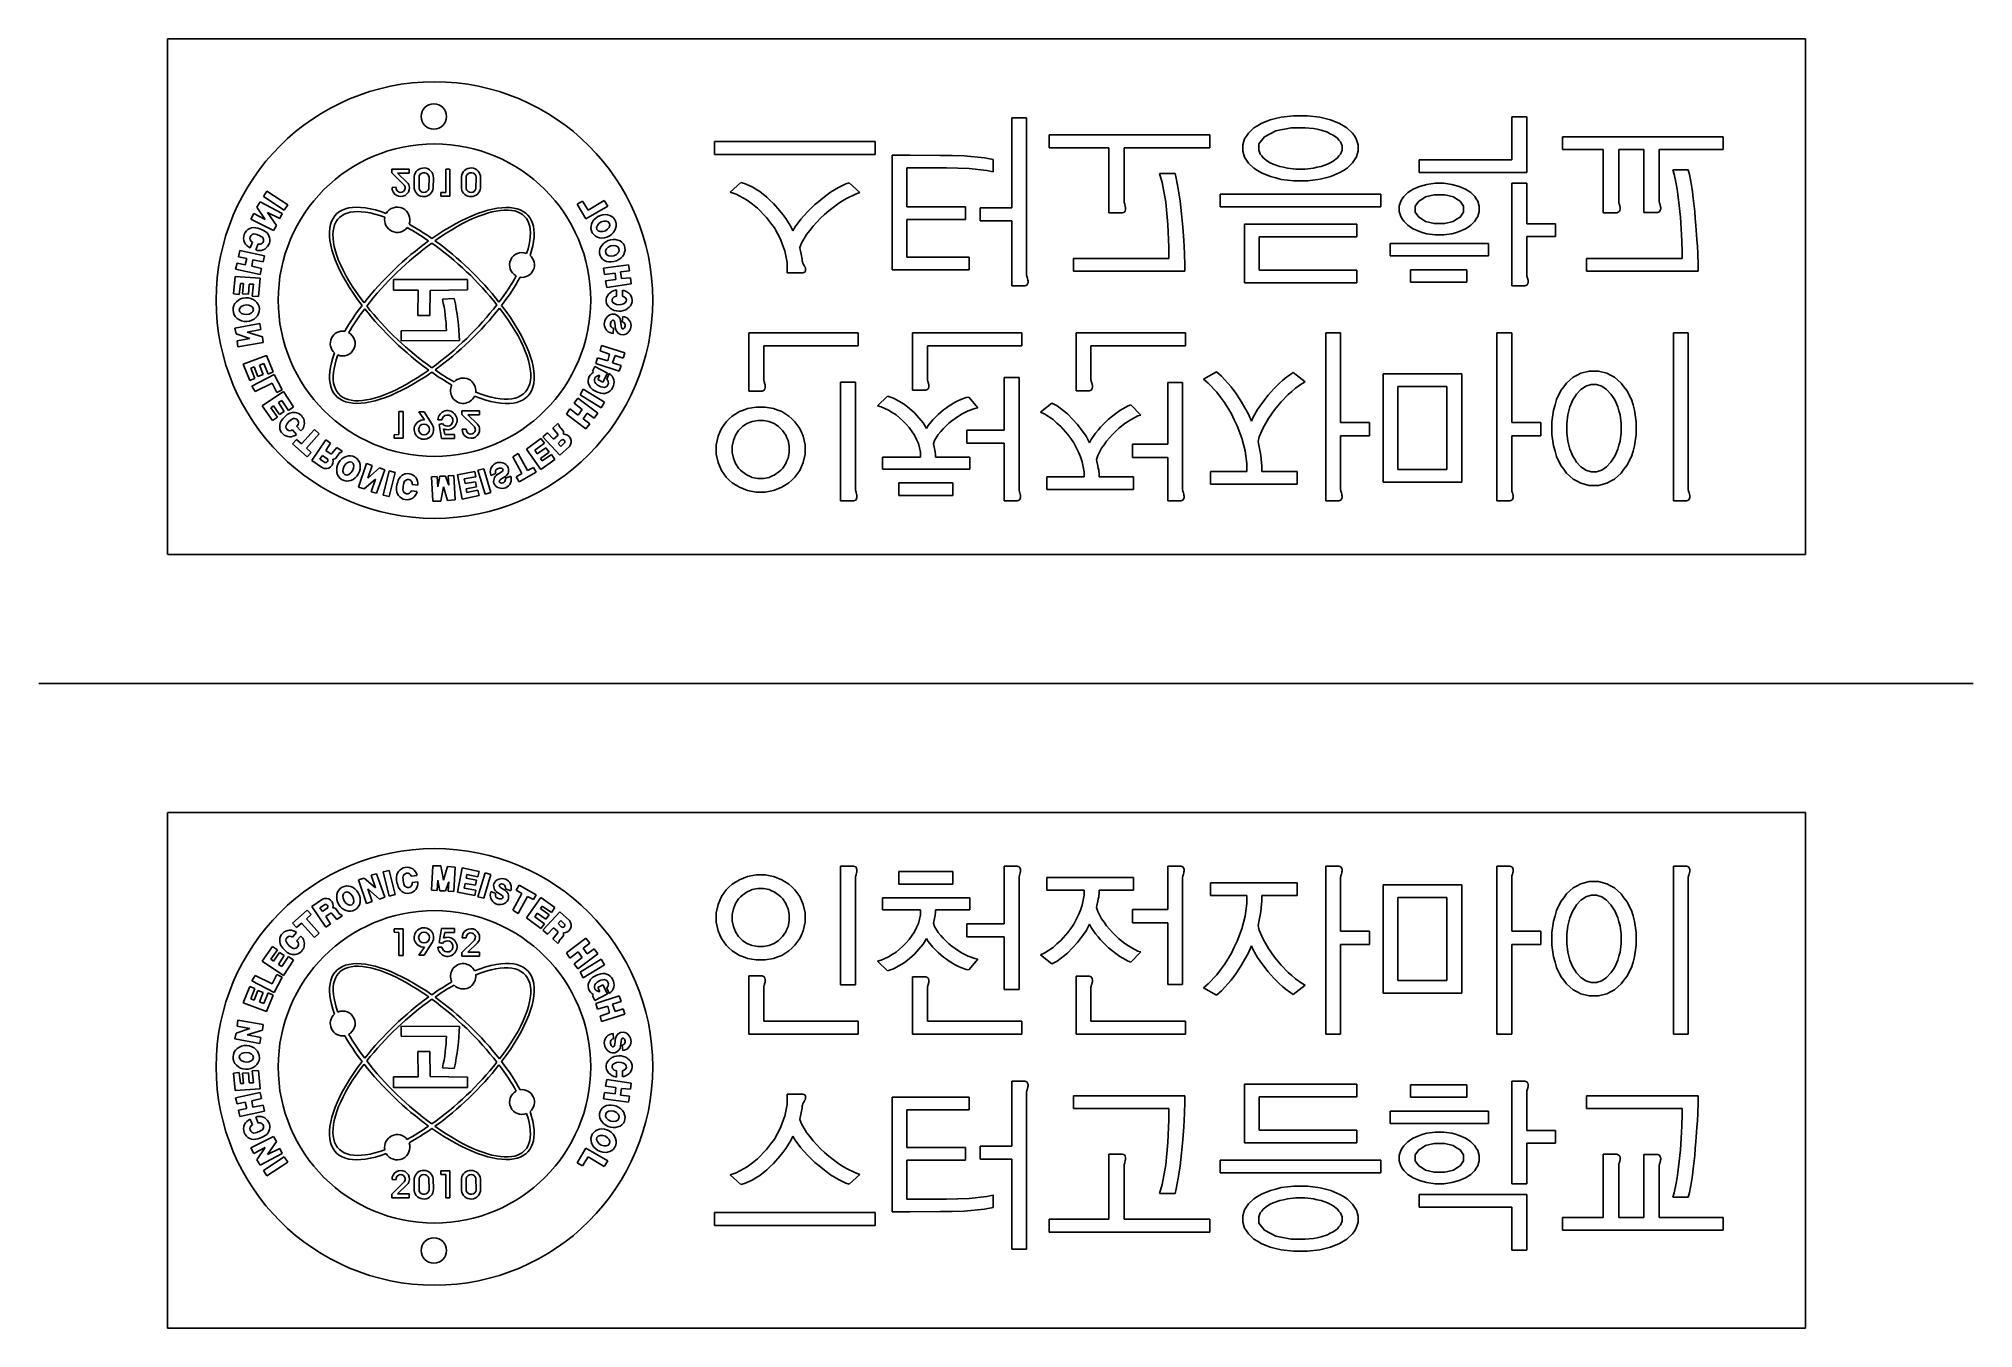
# Model space of a CAD drawing. Header units: inches. Extents: x -0.5 to 7, y 0 to 5.
import ezdxf

# ---------------------------------------------------------------- set-up
doc = ezdxf.new("R2010")
doc.units = ezdxf.units.IN
doc.header["$MEASUREMENT"] = 0

msp = doc.modelspace()

# ---------------------------------------------------------------- linework, layer by layer
for p, q in [((0, 5), (6.35, 5)), ((0, 3), (0, 5)), ((6.35, 5), (6.35, 3)), ((6.35, 3), (0, 3)), ((-0.5, 2.5), (7, 2.5)), ((6.35, 2), (0, 2)), ((0, 2), (0, 0)), ((6.35, 0), (6.35, 2)), ((0, 0), (6.35, 0))]:
    msp.add_line(p, q)
at = {"color": 5}
for p, q in [((3.3297, 4.6929), (3.272, 4.6929)), ((3.272, 4.6929), (3.272, 4.3448)), ((3.3297, 4.0853), (3.3297, 4.6929)), ((4.2107, 4.654), (4.1895, 4.634)), ((4.2248, 4.6626), (4.2107, 4.654)), ((4.2392, 4.6713), (4.2248, 4.6626)), ((4.2745, 4.6851), (4.2392, 4.6713)), ((4.2954, 4.6904), (4.2745, 4.6851)), ((4.3163, 4.6956), (4.2954, 4.6904)), ((4.2963, 4.6432), (4.3556, 4.6547)), ((4.3646, 4.7008), (4.3163, 4.6956)), ((4.3556, 4.6547), (4.3927, 4.6547)), ((4.392, 4.7008), (4.3646, 4.7008)), ((4.419, 4.7008), (4.392, 4.7008)), ((4.3927, 4.6547), (4.41, 4.6547)), ((4.41, 4.6547), (4.4421, 4.6516)), ((4.4668, 4.6956), (4.419, 4.7008)), ((4.4421, 4.6516), (4.4569, 4.6486)), ((4.4875, 4.6904), (4.4668, 4.6956)), ((4.5082, 4.6851), (4.4875, 4.6904)), ((4.5433, 4.6713), (4.5082, 4.6851)), ((4.5578, 4.6626), (4.5433, 4.6713)), ((4.5718, 4.654), (4.5578, 4.6626)), ((4.5933, 4.6341), (4.5718, 4.654)), ((5.2685, 4.6972), (5.2108, 4.6972)), ((5.2108, 4.6972), (5.2108, 4.5307)), ((5.2685, 4.481), (5.2685, 4.6972)), ((2.7429, 4.6014), (2.1202, 4.6014)), ((2.1202, 4.6014), (2.1202, 4.5516)), ((2.7429, 4.5516), (2.7429, 4.6014)), ((4.0402, 4.6266), (3.4175, 4.6266)), ((3.4175, 4.6266), (3.4175, 4.5769)), ((3.4175, 4.5769), (3.6488, 4.5769)), ((3.6488, 4.5769), (3.6488, 4.3246)), ((3.7079, 4.5769), (4.0402, 4.5769)), ((3.7079, 4.3686), (3.7079, 4.5769)), ((4.0402, 4.5769), (4.0402, 4.6266)), ((4.1751, 4.6113), (4.1678, 4.588)), ((4.1678, 4.588), (4.1678, 4.5761)), ((4.1678, 4.5761), (4.1678, 4.5642)), ((4.1823, 4.6226), (4.1751, 4.6113)), ((4.1895, 4.634), (4.1823, 4.6226)), ((4.2298, 4.5923), (4.252, 4.6201)), ((4.2298, 4.5761), (4.2298, 4.5923)), ((4.2298, 4.5682), (4.2298, 4.5761)), ((4.252, 4.6201), (4.2742, 4.6316)), ((4.2742, 4.6316), (4.2963, 4.6432)), ((4.4569, 4.6486), (4.4716, 4.6455)), ((4.4716, 4.6455), (4.4969, 4.637)), ((4.4969, 4.637), (4.5073, 4.6316)), ((4.5073, 4.6316), (4.5181, 4.6262)), ((4.5181, 4.6262), (4.5349, 4.6138)), ((4.5349, 4.6138), (4.5408, 4.6068)), ((4.5408, 4.6068), (4.5468, 4.5997)), ((4.5468, 4.5997), (4.5527, 4.5844)), ((4.5527, 4.5844), (4.5527, 4.5761)), ((4.5527, 4.5761), (4.5527, 4.5682)), ((4.5527, 4.5761), (4.5527, 4.5761)), ((4.6006, 4.623), (4.5933, 4.6341)), ((4.608, 4.6118), (4.6006, 4.623)), ((4.6154, 4.5887), (4.608, 4.6118)), ((4.6154, 4.5769), (4.6154, 4.5887)), ((4.6154, 4.565), (4.6154, 4.5769)), ((4.6154, 4.5769), (4.6154, 4.5769)), ((6.0297, 4.6201), (5.407, 4.6201)), ((5.407, 4.6201), (5.407, 4.5704)), ((6.0297, 4.5704), (6.0297, 4.6201)), ((2.1202, 4.5516), (2.7429, 4.5516)), ((2.8785, 4.5487), (2.8086, 4.5487)), ((2.8086, 4.5487), (2.8086, 4.1041)), ((2.9947, 4.5477), (2.8785, 4.5487)), ((3.041, 4.5466), (2.9947, 4.5477)), ((3.0873, 4.5455), (3.041, 4.5466)), ((3.1671, 4.5379), (3.0873, 4.5455)), ((3.2006, 4.5314), (3.1671, 4.5379)), ((3.2006, 4.4832), (3.2006, 4.5314)), ((4.1678, 4.5642), (4.1751, 4.5408)), ((4.1751, 4.5408), (4.1823, 4.5293)), ((4.1823, 4.5293), (4.1895, 4.5177)), ((4.1895, 4.5177), (4.2111, 4.4976)), ((4.2356, 4.5529), (4.2298, 4.5682)), ((4.2414, 4.5455), (4.2356, 4.5529)), ((4.2471, 4.5381), (4.2414, 4.5455)), ((4.2637, 4.525), (4.2471, 4.5381)), ((4.2745, 4.5192), (4.2637, 4.525)), ((4.2853, 4.5138), (4.2745, 4.5192)), ((4.3111, 4.505), (4.2853, 4.5138)), ((4.326, 4.5015), (4.3111, 4.505)), ((4.341, 4.4981), (4.326, 4.5015)), ((4.4569, 4.5015), (4.4421, 4.4981)), ((4.4716, 4.505), (4.4569, 4.5015)), ((4.4969, 4.5138), (4.4716, 4.505)), ((4.5073, 4.5192), (4.4969, 4.5138)), ((4.5181, 4.525), (4.5073, 4.5192)), ((4.5349, 4.5381), (4.5181, 4.525)), ((4.5408, 4.5455), (4.5349, 4.5381)), ((4.5468, 4.5529), (4.5408, 4.5455)), ((4.5527, 4.5682), (4.5468, 4.5529)), ((4.5725, 4.4986), (4.5938, 4.519)), ((4.5938, 4.519), (4.601, 4.5304)), ((4.601, 4.5304), (4.6082, 4.5417)), ((4.6082, 4.5417), (4.6154, 4.565)), ((5.2108, 4.5307), (4.8519, 4.5307)), ((4.8519, 4.5307), (4.8519, 4.481)), ((5.407, 4.5704), (5.5655, 4.5704)), ((5.5655, 4.5704), (5.5655, 4.3253)), ((5.6253, 4.3693), (5.6253, 4.5704)), ((5.6253, 4.5704), (5.7226, 4.5704)), ((5.7226, 4.5704), (5.7226, 4.326)), ((5.7825, 4.37), (5.7825, 4.5704)), ((5.7825, 4.5704), (6.0297, 4.5704)), ((2.2218, 4.4428), (2.1807, 4.4053)), ((2.2366, 4.4385), (2.2218, 4.4428)), ((2.2659, 4.4251), (2.2366, 4.4385)), ((2.2805, 4.4161), (2.2659, 4.4251)), ((2.629, 4.437), (2.6005, 4.4233)), ((2.642, 4.4413), (2.629, 4.437)), ((2.6831, 4.4032), (2.642, 4.4413)), ((2.8662, 4.3484), (2.8662, 4.4997)), ((2.8662, 4.4997), (2.921, 4.4997)), ((2.921, 4.4997), (3.0197, 4.4988)), ((3.0197, 4.4988), (3.0637, 4.4979)), ((3.0637, 4.4979), (3.1077, 4.497)), ((3.1077, 4.497), (3.1761, 4.4896)), ((3.1761, 4.4896), (3.2006, 4.4832)), ((3.2006, 4.4832), (3.2006, 4.4832)), ((3.9054, 4.4767), (3.8456, 4.4767)), ((3.8456, 4.4767), (3.8553, 4.4428)), ((3.8553, 4.4428), (3.8692, 4.3659)), ((3.9097, 4.4594), (3.9054, 4.4767)), ((3.9177, 4.4183), (3.9097, 4.4594)), ((4.2111, 4.4976), (4.2255, 4.4889)), ((4.2255, 4.4889), (4.2399, 4.4799)), ((4.2399, 4.4799), (4.2752, 4.4655)), ((4.2752, 4.4655), (4.2961, 4.4601)), ((4.2961, 4.4601), (4.317, 4.4547)), ((4.317, 4.4547), (4.3653, 4.4493)), ((4.374, 4.4947), (4.341, 4.4981)), ((4.3653, 4.4493), (4.3927, 4.4493)), ((4.392, 4.4947), (4.374, 4.4947)), ((4.4096, 4.4947), (4.392, 4.4947)), ((4.3927, 4.4493), (4.4197, 4.4493)), ((4.4421, 4.4981), (4.4096, 4.4947)), ((4.4197, 4.4493), (4.4677, 4.4549)), ((4.4677, 4.4549), (4.4886, 4.4604)), ((4.4886, 4.4604), (4.5095, 4.466)), ((4.5095, 4.466), (4.5444, 4.4806)), ((4.5444, 4.4806), (4.5585, 4.4896)), ((4.5585, 4.4896), (4.5725, 4.4986)), ((4.8532, 4.4273), (4.8285, 4.4168)), ((4.8519, 4.481), (5.2685, 4.481)), ((4.8674, 4.4313), (4.8532, 4.4273)), ((4.8816, 4.4352), (4.8674, 4.4313)), ((4.9132, 4.4392), (4.8816, 4.4352)), ((4.9305, 4.4392), (4.9132, 4.4392)), ((4.9474, 4.4392), (4.9305, 4.4392)), ((4.9784, 4.4352), (4.9474, 4.4392)), ((4.9925, 4.4313), (4.9784, 4.4352)), ((5.0065, 4.4273), (4.9925, 4.4313)), ((5.031, 4.4168), (5.0065, 4.4273)), ((5.2685, 4.4399), (5.2108, 4.4399)), ((5.2108, 4.4399), (5.2108, 4.0414)), ((5.2685, 4.2828), (5.2685, 4.4399)), ((5.8949, 4.4911), (5.8351, 4.4911)), ((5.8351, 4.4911), (5.8398, 4.4741)), ((5.8398, 4.4741), (5.8479, 4.4367)), ((5.8479, 4.4367), (5.8513, 4.4161)), ((5.8992, 4.4738), (5.8949, 4.4911)), ((5.9071, 4.4316), (5.8992, 4.4738)), ((5.9108, 4.4068), (5.9071, 4.4316)), ((2.1807, 4.4053), (2.2038, 4.3974)), ((2.2038, 4.3974), (2.2468, 4.3738)), ((2.2468, 4.3738), (2.2668, 4.3581)), ((2.2668, 4.3581), (2.2868, 4.3424)), ((2.2951, 4.4071), (2.2805, 4.4161)), ((2.3227, 4.3855), (2.2951, 4.4071)), ((2.3357, 4.3729), (2.3227, 4.3855)), ((2.349, 4.3606), (2.3357, 4.3729)), ((2.3735, 4.3332), (2.349, 4.3606)), ((2.5094, 4.3567), (2.4809, 4.3293)), ((2.5245, 4.3693), (2.5094, 4.3567)), ((2.5393, 4.3822), (2.5245, 4.3693)), ((2.5696, 4.4046), (2.5393, 4.3822)), ((2.5627, 4.3332), (2.5962, 4.3586)), ((2.585, 4.414), (2.5696, 4.4046)), ((2.6005, 4.4233), (2.585, 4.414)), ((2.5962, 4.3586), (2.6139, 4.3696)), ((2.6139, 4.3696), (2.6315, 4.3806)), ((2.6315, 4.3806), (2.6661, 4.3974)), ((2.6661, 4.3974), (2.6831, 4.4032)), ((3.7079, 4.3675), (3.7079, 4.3686)), ((3.7083, 4.365), (3.7079, 4.3675)), ((3.7086, 4.3635), (3.7083, 4.365)), ((3.709, 4.3621), (3.7086, 4.3635)), ((3.7101, 4.3588), (3.709, 4.3621)), ((3.7108, 4.357), (3.7101, 4.3588)), ((3.7112, 4.3552), (3.7108, 4.357)), ((3.7121, 4.3513), (3.7112, 4.3552)), ((3.7126, 4.3491), (3.7121, 4.3513)), ((3.8692, 4.3659), (3.8733, 4.3228)), ((3.9213, 4.3945), (3.9177, 4.4183)), ((3.9249, 4.3707), (3.9213, 4.3945)), ((3.9306, 4.321), (3.9249, 4.3707)), ((4.7033, 4.3967), (4.0806, 4.3967)), ((4.0806, 4.3967), (4.0806, 4.3477)), ((4.7033, 4.3477), (4.7033, 4.3967)), ((4.7806, 4.3696), (4.7748, 4.3502)), ((4.7748, 4.3502), (4.7748, 4.3397)), ((4.7863, 4.3787), (4.7806, 4.3696)), ((4.7921, 4.3877), (4.7863, 4.3787)), ((4.8079, 4.4035), (4.7921, 4.3877)), ((4.818, 4.4104), (4.8079, 4.4035)), ((4.8285, 4.4168), (4.818, 4.4104)), ((4.8368, 4.3505), (4.8499, 4.3702)), ((4.8368, 4.339), (4.8368, 4.3505)), ((4.8499, 4.3702), (4.8631, 4.3783)), ((4.8631, 4.3783), (4.8762, 4.3864)), ((4.8762, 4.3864), (4.9099, 4.3945)), ((4.9099, 4.3945), (4.9305, 4.3945)), ((4.9305, 4.3945), (4.951, 4.3945)), ((4.951, 4.3945), (4.9845, 4.3864)), ((4.9845, 4.3864), (4.9975, 4.3783)), ((4.9975, 4.3783), (5.0105, 4.3702)), ((5.0105, 4.3702), (5.0234, 4.3505)), ((5.0234, 4.3505), (5.0234, 4.339)), ((5.0415, 4.4104), (5.031, 4.4168)), ((5.0516, 4.4035), (5.0415, 4.4104)), ((5.0674, 4.3877), (5.0516, 4.4035)), ((5.0732, 4.3787), (5.0674, 4.3877)), ((5.0789, 4.3696), (5.0732, 4.3787)), ((5.0847, 4.3502), (5.0789, 4.3696)), ((5.0847, 4.3397), (5.0847, 4.3502)), ((5.6253, 4.3682), (5.6253, 4.3693)), ((5.6257, 4.3657), (5.6253, 4.3682)), ((5.6261, 4.3642), (5.6257, 4.3657)), ((5.6264, 4.3628), (5.6261, 4.3642)), ((5.6275, 4.3596), (5.6264, 4.3628)), ((5.6282, 4.3577), (5.6275, 4.3596)), ((5.6286, 4.3559), (5.6282, 4.3577)), ((5.6295, 4.352), (5.6286, 4.3559)), ((5.63, 4.3498), (5.6295, 4.352)), ((5.7825, 4.3689), (5.7825, 4.37)), ((5.7828, 4.3664), (5.7825, 4.3689)), ((5.7832, 4.365), (5.7828, 4.3664)), ((5.7835, 4.3635), (5.7832, 4.365)), ((5.7846, 4.3603), (5.7835, 4.3635)), ((5.7853, 4.3585), (5.7846, 4.3603)), ((5.7857, 4.3567), (5.7853, 4.3585)), ((5.7866, 4.3527), (5.7857, 4.3567)), ((5.7871, 4.3505), (5.7866, 4.3527)), ((5.7877, 4.3484), (5.7871, 4.3505)), ((5.8513, 4.4161), (5.8547, 4.3956)), ((5.8547, 4.3956), (5.8603, 4.3527)), ((5.8603, 4.3527), (5.8625, 4.3304)), ((5.9144, 4.3819), (5.9108, 4.4068)), ((5.9201, 4.3296), (5.9144, 4.3819)), ((2.2868, 4.3424), (2.322, 4.3066)), ((2.322, 4.3066), (2.3371, 4.2864)), ((2.3371, 4.2864), (2.3519, 4.2662)), ((2.3847, 4.3181), (2.3735, 4.3332)), ((2.3959, 4.303), (2.3847, 4.3181)), ((2.4153, 4.2716), (2.3959, 4.303)), ((2.4542, 4.2997), (2.4323, 4.2702)), ((2.4676, 4.3145), (2.4542, 4.2997)), ((2.4809, 4.3293), (2.4676, 4.3145)), ((2.5023, 4.2734), (2.531, 4.3044)), ((2.531, 4.3044), (2.5468, 4.3188)), ((2.5468, 4.3188), (2.5627, 4.3332)), ((3.0925, 4.3484), (2.8662, 4.3484)), ((2.8662, 4.1523), (2.8662, 4.2994)), ((2.8662, 4.2994), (3.0925, 4.2994)), ((3.0925, 4.2994), (3.0925, 4.3484)), ((3.272, 4.3448), (3.1495, 4.3448)), ((3.1495, 4.3448), (3.1495, 4.2936)), ((3.1495, 4.2936), (3.272, 4.2936)), ((3.272, 4.2936), (3.272, 4.0414)), ((3.6488, 4.3246), (3.6942, 4.3246)), ((3.6942, 4.3246), (3.7007, 4.3246)), ((3.7007, 4.3246), (3.7088, 4.3275)), ((3.7088, 4.3275), (3.7105, 4.3304)), ((3.7105, 4.3304), (3.7121, 4.3332)), ((3.7121, 4.3332), (3.7137, 4.3383)), ((3.7132, 4.3469), (3.7126, 4.3491)), ((3.7137, 4.3426), (3.7132, 4.3469)), ((3.7137, 4.3404), (3.7137, 4.3426)), ((3.7137, 4.3383), (3.7137, 4.3404)), ((3.8733, 4.3228), (3.8775, 4.2797)), ((3.8775, 4.2797), (3.8816, 4.1923)), ((3.9328, 4.295), (3.9306, 4.321)), ((3.9353, 4.2695), (3.9328, 4.295)), ((4.0806, 4.3477), (4.7033, 4.3477)), ((4.6097, 4.2814), (4.1743, 4.2814)), ((4.1743, 4.2814), (4.1743, 4.0536)), ((4.6097, 4.2323), (4.6097, 4.2814)), ((4.7748, 4.3397), (4.7748, 4.3296)), ((4.7748, 4.3397), (4.7748, 4.3397)), ((4.7748, 4.3296), (4.7806, 4.3105)), ((4.7806, 4.3105), (4.7863, 4.3015)), ((4.7863, 4.3015), (4.7921, 4.2925)), ((4.7921, 4.2925), (4.8079, 4.2767)), ((4.8079, 4.2767), (4.818, 4.2698)), ((4.8368, 4.3278), (4.8368, 4.339)), ((4.8368, 4.339), (4.8368, 4.339)), ((4.8499, 4.3084), (4.8368, 4.3278)), ((4.8631, 4.3001), (4.8499, 4.3084)), ((4.8762, 4.2918), (4.8631, 4.3001)), ((4.9099, 4.2835), (4.8762, 4.2918)), ((4.9305, 4.2835), (4.9099, 4.2835)), ((4.9507, 4.2835), (4.9305, 4.2835)), ((4.984, 4.2918), (4.9507, 4.2835)), ((4.9971, 4.3001), (4.984, 4.2918)), ((5.0103, 4.3084), (4.9971, 4.3001)), ((5.0234, 4.3278), (5.0103, 4.3084)), ((5.0234, 4.339), (5.0234, 4.3278)), ((5.0415, 4.2698), (5.0516, 4.2767)), ((5.0516, 4.2767), (5.0674, 4.2925)), ((5.0674, 4.2925), (5.0732, 4.3015)), ((5.0732, 4.3015), (5.0789, 4.3105)), ((5.0789, 4.3105), (5.0847, 4.3296)), ((5.0847, 4.3296), (5.0847, 4.3397)), ((5.3809, 4.2828), (5.2685, 4.2828)), ((5.3809, 4.2331), (5.3809, 4.2828)), ((5.5655, 4.3253), (5.6117, 4.3253)), ((5.6117, 4.3253), (5.6181, 4.3253)), ((5.6181, 4.3253), (5.6262, 4.3282)), ((5.6262, 4.3282), (5.6279, 4.3311)), ((5.6279, 4.3311), (5.6295, 4.334)), ((5.6295, 4.334), (5.6311, 4.339)), ((5.6306, 4.3477), (5.63, 4.3498)), ((5.6311, 4.3433), (5.6306, 4.3477)), ((5.6311, 4.3412), (5.6311, 4.3433)), ((5.6311, 4.339), (5.6311, 4.3412)), ((5.7226, 4.326), (5.7688, 4.326)), ((5.7688, 4.326), (5.7753, 4.326)), ((5.7753, 4.326), (5.7834, 4.3289)), ((5.7834, 4.3289), (5.785, 4.3318)), ((5.785, 4.3318), (5.7866, 4.3347)), ((5.7866, 4.3347), (5.7882, 4.3397)), ((5.7882, 4.3441), (5.7877, 4.3484)), ((5.7882, 4.3419), (5.7882, 4.3441)), ((5.7882, 4.3397), (5.7882, 4.3419)), ((5.8625, 4.3304), (5.8646, 4.308)), ((5.8646, 4.308), (5.8679, 4.2624)), ((5.9223, 4.3023), (5.9201, 4.3296)), ((5.9248, 4.2752), (5.9223, 4.3023)), ((5.9288, 4.2215), (5.9248, 4.2752)), ((2.3519, 4.2662), (2.3753, 4.2232)), ((2.3753, 4.2232), (2.384, 4.2003)), ((2.384, 4.2003), (2.3926, 4.1774)), ((2.4236, 4.2554), (2.4153, 4.2716)), ((2.4323, 4.2702), (2.4236, 4.2554)), ((2.4503, 4.1898), (2.4571, 4.2068)), ((2.4571, 4.2068), (2.4768, 4.2403)), ((2.4768, 4.2403), (2.4895, 4.2568)), ((2.4895, 4.2568), (2.5023, 4.2734)), ((3.9393, 4.2183), (3.9353, 4.2695)), ((3.9407, 4.1927), (3.9393, 4.2183)), ((4.232, 4.1026), (4.232, 4.2323)), ((4.232, 4.2323), (4.6097, 4.2323)), ((5.1207, 4.2057), (4.7388, 4.2057)), ((4.7388, 4.2057), (4.7388, 4.1581)), ((4.818, 4.2698), (4.8285, 4.263)), ((4.8285, 4.263), (4.8532, 4.252)), ((4.8532, 4.252), (4.8674, 4.2478)), ((4.8674, 4.2478), (4.8816, 4.2437)), ((4.8816, 4.2437), (4.9132, 4.2396)), ((4.9132, 4.2396), (4.9305, 4.2396)), ((4.9305, 4.2396), (4.9474, 4.2396)), ((4.9474, 4.2396), (4.9784, 4.2437)), ((4.9784, 4.2437), (4.9925, 4.2478)), ((4.9925, 4.2478), (5.0065, 4.252)), ((5.0065, 4.252), (5.031, 4.263)), ((5.031, 4.263), (5.0415, 4.2698)), ((5.1207, 4.1581), (5.1207, 4.2057)), ((5.2685, 4.2331), (5.3809, 4.2331)), ((5.2685, 4.0853), (5.2685, 4.2331)), ((5.8679, 4.2624), (5.869, 4.2392)), ((5.869, 4.2392), (5.87, 4.2159)), ((5.87, 4.2159), (5.8711, 4.1704)), ((5.9302, 4.1949), (5.9288, 4.2215)), ((2.3926, 4.1774), (2.4013, 4.1322)), ((2.4013, 4.1322), (2.4013, 4.1098)), ((2.4521, 4.1833), (2.4503, 4.1898)), ((2.4551, 4.1705), (2.4521, 4.1833)), ((2.4564, 4.1642), (2.4551, 4.1705)), ((2.4577, 4.1579), (2.4564, 4.1642)), ((2.4596, 4.1451), (2.4577, 4.1579)), ((2.4604, 4.1386), (2.4596, 4.1451)), ((2.4611, 4.1354), (2.4604, 4.1386)), ((2.4629, 4.1296), (2.4611, 4.1354)), ((2.464, 4.1271), (2.4629, 4.1296)), ((2.465, 4.1246), (2.464, 4.1271)), ((3.1069, 4.1523), (2.8662, 4.1523)), ((3.1069, 4.1041), (3.1069, 4.1523)), ((3.8816, 4.148), (3.5112, 4.148)), ((3.5112, 4.148), (3.5112, 4.099)), ((3.8816, 4.1923), (3.8816, 4.148)), ((3.9422, 4.1671), (3.9407, 4.1927)), ((3.9436, 4.1203), (3.9422, 4.1671)), ((4.7388, 4.1581), (5.1207, 4.1581)), ((5.8711, 4.148), (5.5007, 4.148)), ((5.5007, 4.148), (5.5007, 4.099)), ((5.8711, 4.1704), (5.8711, 4.148)), ((5.9317, 4.1682), (5.9302, 4.1949)), ((5.9331, 4.1203), (5.9317, 4.1682)), ((2.4013, 4.1098), (2.4013, 4.0918)), ((2.4013, 4.0918), (2.4568, 4.0918)), ((2.4568, 4.0918), (2.4625, 4.0918)), ((2.4625, 4.0918), (2.4696, 4.0945)), ((2.4672, 4.1203), (2.465, 4.1246)), ((2.4683, 4.1185), (2.4672, 4.1203)), ((2.4694, 4.1167), (2.4683, 4.1185)), ((2.4712, 4.1136), (2.4694, 4.1167)), ((2.4696, 4.0945), (2.4708, 4.0972)), ((2.4708, 4.0972), (2.4721, 4.0999)), ((2.4719, 4.1123), (2.4712, 4.1136)), ((2.4726, 4.1111), (2.4719, 4.1123)), ((2.4721, 4.0999), (2.4733, 4.1044)), ((2.4733, 4.108), (2.4726, 4.1111)), ((2.4733, 4.1062), (2.4733, 4.108)), ((2.4733, 4.1044), (2.4733, 4.1062)), ((2.8086, 4.1041), (3.1069, 4.1041)), ((3.3297, 4.0842), (3.3297, 4.0853)), ((3.33, 4.0817), (3.3297, 4.0842)), ((3.3304, 4.0803), (3.33, 4.0817)), ((3.3307, 4.0788), (3.3304, 4.0803)), ((3.3318, 4.0756), (3.3307, 4.0788)), ((3.3325, 4.0738), (3.3318, 4.0756)), ((3.3329, 4.072), (3.3325, 4.0738)), ((3.3338, 4.068), (3.3329, 4.072)), ((3.3343, 4.0659), (3.3338, 4.068)), ((3.3338, 4.05), (3.3354, 4.055)), ((3.3349, 4.0637), (3.3343, 4.0659)), ((3.3354, 4.0594), (3.3349, 4.0637)), ((3.3354, 4.0572), (3.3354, 4.0594)), ((3.3354, 4.055), (3.3354, 4.0572)), ((3.5112, 4.099), (3.9436, 4.099)), ((3.9436, 4.099), (3.9436, 4.1203)), ((4.1743, 4.0536), (4.6097, 4.0536)), ((4.6097, 4.1026), (4.232, 4.1026)), ((4.6097, 4.0536), (4.6097, 4.1026)), ((5.0371, 4.1041), (4.818, 4.1041)), ((4.818, 4.1041), (4.818, 4.0558)), ((4.818, 4.0558), (5.0371, 4.0558)), ((5.0371, 4.0558), (5.0371, 4.1041)), ((5.2685, 4.0842), (5.2685, 4.0853)), ((5.2688, 4.0817), (5.2685, 4.0842)), ((5.2692, 4.0803), (5.2688, 4.0817)), ((5.2696, 4.0788), (5.2692, 4.0803)), ((5.2707, 4.0756), (5.2696, 4.0788)), ((5.2714, 4.0738), (5.2707, 4.0756)), ((5.2717, 4.072), (5.2714, 4.0738)), ((5.2726, 4.068), (5.2717, 4.072)), ((5.2732, 4.0659), (5.2726, 4.068)), ((5.2726, 4.05), (5.2743, 4.055)), ((5.2737, 4.0637), (5.2732, 4.0659)), ((5.2743, 4.0594), (5.2737, 4.0637)), ((5.2743, 4.0572), (5.2743, 4.0594)), ((5.2743, 4.055), (5.2743, 4.0572)), ((5.5007, 4.099), (5.9331, 4.099)), ((5.9331, 4.099), (5.9331, 4.1203)), ((3.272, 4.0414), (3.316, 4.0414)), ((3.316, 4.0414), (3.3224, 4.0414)), ((3.3224, 4.0414), (3.3306, 4.0442)), ((3.3306, 4.0442), (3.3322, 4.0471)), ((3.3322, 4.0471), (3.3338, 4.05)), ((5.2108, 4.0414), (5.2548, 4.0414)), ((5.2548, 4.0414), (5.2613, 4.0414)), ((5.2613, 4.0414), (5.2694, 4.0442)), ((5.2694, 4.0442), (5.271, 4.0471)), ((5.271, 4.0471), (5.2726, 4.05)), ((2.6773, 3.8595), (2.2535, 3.8595)), ((2.2535, 3.8595), (2.2535, 3.634)), ((2.6773, 3.8098), (2.6773, 3.8595)), ((3.3114, 3.8595), (2.8876, 3.8595)), ((2.8876, 3.8595), (2.8876, 3.6368)), ((3.3114, 3.8098), (3.3114, 3.8595)), ((3.9456, 3.8595), (3.5218, 3.8595)), ((3.5218, 3.8595), (3.5218, 3.6347)), ((3.9456, 3.8098), (3.9456, 3.8595)), ((4.5473, 3.8595), (4.4896, 3.8595)), ((4.4896, 3.8595), (4.4896, 3.208)), ((4.5473, 3.5114), (4.5473, 3.8595)), ((5.2104, 3.8595), (5.1528, 3.8595)), ((5.1528, 3.8595), (5.1528, 3.208)), ((5.2104, 3.5114), (5.2104, 3.8595)), ((5.8952, 3.8595), (5.8376, 3.8595)), ((5.8376, 3.8595), (5.8376, 3.208)), ((5.8952, 3.252), (5.8952, 3.8595)), ((2.3112, 3.8098), (2.6773, 3.8098)), ((2.3112, 3.6772), (2.3112, 3.8098)), ((2.9453, 3.8098), (3.3114, 3.8098)), ((2.9453, 3.6801), (2.9453, 3.8098)), ((3.5794, 3.8098), (3.9456, 3.8098)), ((3.5794, 3.6779), (3.5794, 3.8098)), ((2.3112, 3.6761), (2.3112, 3.6772)), ((2.3115, 3.6736), (2.3112, 3.6761)), ((2.9453, 3.679), (2.9453, 3.6801)), ((2.9457, 3.6765), (2.9453, 3.679)), ((2.946, 3.675), (2.9457, 3.6765)), ((2.9464, 3.6736), (2.946, 3.675)), ((3.3006, 3.6866), (3.243, 3.6866)), ((3.243, 3.6866), (3.243, 3.4826)), ((3.3006, 3.252), (3.3006, 3.6866)), ((3.5794, 3.6768), (3.5794, 3.6779)), ((3.5798, 3.6743), (3.5794, 3.6768)), ((4.0658, 3.7089), (4.0161, 3.6794)), ((4.0161, 3.6794), (4.0338, 3.6646)), ((4.0856, 3.692), (4.0658, 3.7089)), ((4.1231, 3.6502), (4.0856, 3.692)), ((4.3329, 3.6841), (4.3217, 3.6743)), ((4.3538, 3.6999), (4.3329, 3.6841)), ((4.3635, 3.706), (4.3538, 3.6999)), ((4.4103, 3.67), (4.3635, 3.706)), ((5.0173, 3.701), (4.7117, 3.701)), ((4.7117, 3.701), (4.7117, 3.2801)), ((5.0173, 3.2801), (5.0173, 3.701)), ((5.4489, 3.6873), (5.4231, 3.6646)), ((5.4639, 3.6952), (5.4489, 3.6873)), ((5.4788, 3.7032), (5.4639, 3.6952)), ((5.5114, 3.7111), (5.4788, 3.7032)), ((5.5291, 3.7111), (5.5114, 3.7111)), ((5.5464, 3.7111), (5.5291, 3.7111)), ((5.5788, 3.7032), (5.5464, 3.7111)), ((5.594, 3.6952), (5.5788, 3.7032)), ((5.6091, 3.6873), (5.594, 3.6952)), ((5.635, 3.6646), (5.6091, 3.6873)), ((2.2535, 3.634), (2.2982, 3.634)), ((2.2982, 3.634), (2.3043, 3.634)), ((2.3043, 3.634), (2.3121, 3.6368)), ((2.3119, 3.6722), (2.3115, 3.6736)), ((2.3123, 3.6707), (2.3119, 3.6722)), ((2.3121, 3.6368), (2.3137, 3.6397)), ((2.3133, 3.6675), (2.3123, 3.6707)), ((2.3141, 3.6657), (2.3133, 3.6675)), ((2.3137, 3.6397), (2.3153, 3.6426)), ((2.3144, 3.6642), (2.3141, 3.6657)), ((2.3153, 3.6606), (2.3144, 3.6642)), ((2.3159, 3.6585), (2.3153, 3.6606)), ((2.3153, 3.6426), (2.3169, 3.6477)), ((2.3164, 3.6563), (2.3159, 3.6585)), ((2.3169, 3.652), (2.3164, 3.6563)), ((2.3169, 3.6498), (2.3169, 3.652)), ((2.3169, 3.6477), (2.3169, 3.6498)), ((2.6665, 3.6686), (2.6088, 3.6686)), ((2.6088, 3.6686), (2.6088, 3.208)), ((2.6665, 3.252), (2.6665, 3.6686)), ((2.7911, 3.6145), (2.7522, 3.5763)), ((2.8134, 3.6069), (2.7911, 3.6145)), ((2.8558, 3.5826), (2.8134, 3.6069)), ((2.8876, 3.6368), (2.9316, 3.6368)), ((2.9316, 3.6368), (2.9381, 3.6368)), ((2.9381, 3.6368), (2.9462, 3.6397)), ((2.9462, 3.6397), (2.9478, 3.6426)), ((2.9475, 3.6704), (2.9464, 3.6736)), ((2.9482, 3.6686), (2.9475, 3.6704)), ((2.9478, 3.6426), (2.9494, 3.6455)), ((2.9486, 3.6671), (2.9482, 3.6686)), ((2.9495, 3.6635), (2.9486, 3.6671)), ((2.9494, 3.6455), (2.9511, 3.6505)), ((2.95, 3.6613), (2.9495, 3.6635)), ((2.9505, 3.6592), (2.95, 3.6613)), ((2.9511, 3.6549), (2.9505, 3.6592)), ((2.9511, 3.6527), (2.9511, 3.6549)), ((2.9511, 3.6505), (2.9511, 3.6527)), ((3.0747, 3.6017), (3.0635, 3.5961)), ((3.0956, 3.6087), (3.0747, 3.6017)), ((3.1053, 3.6102), (3.0956, 3.6087)), ((3.1413, 3.5691), (3.1053, 3.6102)), ((3.5218, 3.6347), (3.5665, 3.6347)), ((3.5665, 3.6347), (3.5726, 3.6347)), ((3.5726, 3.6347), (3.5803, 3.6376)), ((3.5802, 3.6729), (3.5798, 3.6743)), ((3.5805, 3.6714), (3.5802, 3.6729)), ((3.5803, 3.6376), (3.582, 3.6404)), ((3.5816, 3.6682), (3.5805, 3.6714)), ((3.5823, 3.6664), (3.5816, 3.6682)), ((3.582, 3.6404), (3.5836, 3.6433)), ((3.5827, 3.665), (3.5823, 3.6664)), ((3.5836, 3.6614), (3.5827, 3.665)), ((3.5841, 3.6592), (3.5836, 3.6614)), ((3.5836, 3.6433), (3.5852, 3.6484)), ((3.5847, 3.657), (3.5841, 3.6592)), ((3.5852, 3.6527), (3.5847, 3.657)), ((3.5852, 3.6505), (3.5852, 3.6527)), ((3.5852, 3.6484), (3.5852, 3.6505)), ((3.9348, 3.6671), (3.8771, 3.6671)), ((3.8771, 3.6671), (3.8771, 3.4278)), ((3.9348, 3.252), (3.9348, 3.6671)), ((4.0338, 3.6646), (4.0667, 3.6296)), ((4.0667, 3.6296), (4.082, 3.6095)), ((4.082, 3.6095), (4.0974, 3.5893)), ((4.1408, 3.6253), (4.1231, 3.6502)), ((4.1584, 3.6004), (4.1408, 3.6253)), ((4.1887, 3.5464), (4.1584, 3.6004)), ((4.2662, 3.6174), (4.2453, 3.5907)), ((4.277, 3.6296), (4.2662, 3.6174)), ((4.2882, 3.6423), (4.277, 3.6296)), ((4.3105, 3.6646), (4.2882, 3.6423)), ((4.3217, 3.6743), (4.3105, 3.6646)), ((4.3166, 3.5922), (4.3437, 3.6203)), ((4.3437, 3.6203), (4.3577, 3.6325)), ((4.3577, 3.6325), (4.3718, 3.6448)), ((4.3718, 3.6448), (4.3981, 3.6635)), ((4.3981, 3.6635), (4.4103, 3.67)), ((4.7693, 3.652), (4.9596, 3.652)), ((4.7693, 3.3291), (4.7693, 3.652)), ((4.9596, 3.652), (4.9596, 3.3291)), ((5.3846, 3.6006), (5.3785, 3.5803)), ((5.4015, 3.6354), (5.3846, 3.6006)), ((5.4123, 3.6498), (5.4015, 3.6354)), ((5.4231, 3.6646), (5.4123, 3.6498)), ((5.4476, 3.5994), (5.4549, 3.6109)), ((5.4549, 3.6109), (5.4621, 3.6221)), ((5.4621, 3.6221), (5.4788, 3.6397)), ((5.4788, 3.6397), (5.4884, 3.6462)), ((5.4884, 3.6462), (5.4979, 3.6527)), ((5.4979, 3.6527), (5.5183, 3.6592)), ((5.5183, 3.6592), (5.5291, 3.6592)), ((5.5291, 3.6592), (5.5395, 3.6592)), ((5.5395, 3.6592), (5.5595, 3.6527)), ((5.5595, 3.6527), (5.5691, 3.6462)), ((5.5691, 3.6462), (5.5786, 3.6397)), ((5.5786, 3.6397), (5.5954, 3.6221)), ((5.5954, 3.6221), (5.6026, 3.6109)), ((5.6026, 3.6109), (5.6102, 3.5994)), ((5.6458, 3.6498), (5.635, 3.6646)), ((5.657, 3.6354), (5.6458, 3.6498)), ((5.6745, 3.6006), (5.657, 3.6354)), ((5.6808, 3.5803), (5.6745, 3.6006)), ((2.1771, 3.5259), (2.1656, 3.515)), ((2.189, 3.537), (2.1771, 3.5259)), ((2.2166, 3.5541), (2.189, 3.537)), ((2.2322, 3.5601), (2.2166, 3.5541)), ((2.2479, 3.566), (2.2322, 3.5601)), ((2.2813, 3.572), (2.2479, 3.566)), ((2.2989, 3.572), (2.2813, 3.572)), ((2.3162, 3.572), (2.2989, 3.572)), ((2.3492, 3.566), (2.3162, 3.572)), ((2.3649, 3.5601), (2.3492, 3.566)), ((2.3805, 3.5541), (2.3649, 3.5601)), ((2.4081, 3.537), (2.3805, 3.5541)), ((2.42, 3.5259), (2.4081, 3.537)), ((2.4315, 3.515), (2.42, 3.5259)), ((2.7522, 3.5763), (2.7658, 3.5727)), ((2.7658, 3.5727), (2.7943, 3.5599)), ((2.7943, 3.5599), (2.8091, 3.5507)), ((2.8091, 3.5507), (2.8239, 3.5415)), ((2.8239, 3.5415), (2.8505, 3.519)), ((2.8758, 3.5659), (2.8558, 3.5826)), ((2.8958, 3.5491), (2.8758, 3.5659)), ((2.9287, 3.5107), (2.8958, 3.5491)), ((2.9763, 3.532), (2.9662, 3.5217)), ((2.9864, 3.5423), (2.9763, 3.532)), ((3.0076, 3.5605), (2.9864, 3.5423)), ((3.0188, 3.5684), (3.0076, 3.5605)), ((3.03, 3.5767), (3.0188, 3.5684)), ((3.0523, 3.5905), (3.03, 3.5767)), ((3.0404, 3.5187), (3.0523, 3.528)), ((3.0635, 3.5961), (3.0523, 3.5905)), ((3.0523, 3.528), (3.0774, 3.5441)), ((3.0774, 3.5441), (3.0905, 3.5507)), ((3.0905, 3.5507), (3.1037, 3.5574)), ((3.1037, 3.5574), (3.1291, 3.5666)), ((3.1291, 3.5666), (3.1413, 3.5691)), ((3.4274, 3.5871), (3.3841, 3.5525)), ((3.3841, 3.5525), (3.4007, 3.5446)), ((3.4007, 3.5446), (3.4324, 3.5232)), ((3.4483, 3.577), (3.4274, 3.5871)), ((3.4886, 3.546), (3.4483, 3.577)), ((3.5081, 3.5251), (3.4886, 3.546)), ((3.5275, 3.5042), (3.5081, 3.5251)), ((3.6587, 3.5341), (3.6479, 3.5244)), ((3.6807, 3.5511), (3.6587, 3.5341)), ((3.6919, 3.5583), (3.6807, 3.5511)), ((3.703, 3.5655), (3.6919, 3.5583)), ((3.7239, 3.5763), (3.703, 3.5655)), ((3.7337, 3.5799), (3.7239, 3.5763)), ((3.7243, 3.5168), (3.7373, 3.5253)), ((3.7726, 3.541), (3.7337, 3.5799)), ((3.7373, 3.5253), (3.7614, 3.5374)), ((3.7614, 3.5374), (3.7726, 3.541)), ((4.0974, 3.5893), (4.1238, 3.5457)), ((4.1238, 3.5457), (4.135, 3.5222)), ((4.2013, 3.5172), (4.1887, 3.5464)), ((4.2082, 3.5323), (4.2013, 3.5172)), ((4.2251, 3.5619), (4.2082, 3.5323)), ((4.2352, 3.5763), (4.2251, 3.5619)), ((4.2453, 3.5907), (4.2352, 3.5763)), ((4.2568, 3.5096), (4.2673, 3.5275)), ((4.2673, 3.5275), (4.2907, 3.5608)), ((4.2907, 3.5608), (4.3037, 3.5763)), ((4.3037, 3.5763), (4.3166, 3.5922)), ((5.3723, 3.5599), (5.3662, 3.5147)), ((5.3785, 3.5803), (5.3723, 3.5599)), ((5.4239, 3.5078), (5.428, 3.5413)), ((5.428, 3.5413), (5.4322, 3.5568)), ((5.4322, 3.5568), (5.4363, 3.5723)), ((5.4363, 3.5723), (5.4476, 3.5994)), ((5.6102, 3.5994), (5.6221, 3.5723)), ((5.6221, 3.5723), (5.6264, 3.5568)), ((5.6264, 3.5568), (5.6307, 3.5413)), ((5.6307, 3.5413), (5.635, 3.5078)), ((5.6871, 3.5599), (5.6808, 3.5803)), ((5.6934, 3.5147), (5.6871, 3.5599)), ((2.1335, 3.4588), (2.1267, 3.4257)), ((2.1404, 3.474), (2.1335, 3.4588)), ((2.1472, 3.4891), (2.1404, 3.474)), ((2.1656, 3.515), (2.1472, 3.4891)), ((2.193, 3.4424), (2.1973, 3.4527)), ((2.1973, 3.4527), (2.2016, 3.463)), ((2.2016, 3.463), (2.2135, 3.4808)), ((2.2135, 3.4808), (2.2211, 3.4884)), ((2.2211, 3.4884), (2.2283, 3.4959)), ((2.2283, 3.4959), (2.2456, 3.5077)), ((2.2456, 3.5077), (2.2557, 3.5118)), ((2.2557, 3.5118), (2.2658, 3.5159)), ((2.2658, 3.5159), (2.2874, 3.5201)), ((2.2874, 3.5201), (2.2989, 3.5201)), ((2.2989, 3.5201), (2.3097, 3.5201)), ((2.3097, 3.5201), (2.3306, 3.5159)), ((2.3306, 3.5159), (2.3407, 3.5118)), ((2.3407, 3.5118), (2.3508, 3.5077)), ((2.3508, 3.5077), (2.3685, 3.4959)), ((2.3685, 3.4959), (2.376, 3.4884)), ((2.376, 3.4884), (2.3836, 3.4808)), ((2.3836, 3.4808), (2.3959, 3.463)), ((2.3959, 3.463), (2.4005, 3.4527)), ((2.4005, 3.4527), (2.4052, 3.4424)), ((2.4501, 3.4891), (2.4315, 3.515)), ((2.4571, 3.474), (2.4501, 3.4891)), ((2.4641, 3.4588), (2.4571, 3.474)), ((2.4712, 3.4257), (2.4641, 3.4588)), ((2.8505, 3.519), (2.8624, 3.5057)), ((2.8624, 3.5057), (2.8747, 3.4923)), ((2.8747, 3.4923), (2.8947, 3.4628)), ((2.8947, 3.4628), (2.9024, 3.4466)), ((2.9417, 3.4891), (2.9287, 3.5107)), ((2.9489, 3.5003), (2.9417, 3.4891)), ((2.9662, 3.5217), (2.9489, 3.5003)), ((2.9731, 3.4415), (2.9875, 3.4651)), ((2.9875, 3.4651), (2.9972, 3.4765)), ((2.9972, 3.4765), (3.0069, 3.4878)), ((3.0069, 3.4878), (3.0285, 3.5089)), ((3.0285, 3.5089), (3.0404, 3.5187)), ((3.243, 3.4826), (3.0988, 3.4826)), ((3.0988, 3.4826), (3.0988, 3.4314)), ((3.4324, 3.5232), (3.4475, 3.5096)), ((3.4475, 3.5096), (3.4627, 3.4961)), ((3.4627, 3.4961), (3.4893, 3.466)), ((3.4893, 3.466), (3.5009, 3.4495)), ((3.5603, 3.4585), (3.5275, 3.5042)), ((3.5737, 3.4336), (3.5603, 3.4585)), ((3.5971, 3.4705), (3.5805, 3.4462)), ((3.6068, 3.4823), (3.5971, 3.4705)), ((3.6166, 3.494), (3.6068, 3.4823)), ((3.6371, 3.515), (3.6166, 3.494)), ((3.6479, 3.5244), (3.6371, 3.515)), ((3.6402, 3.4394), (3.6623, 3.465)), ((3.6623, 3.465), (3.6746, 3.4768)), ((3.6746, 3.4768), (3.6865, 3.4884)), ((3.6865, 3.4884), (3.7113, 3.5084)), ((3.7113, 3.5084), (3.7243, 3.5168)), ((4.135, 3.5222), (4.1462, 3.4992)), ((4.1462, 3.4992), (4.1638, 3.4513)), ((4.1638, 3.4513), (4.1703, 3.4264)), ((4.2273, 3.4379), (4.2316, 3.4559)), ((4.2316, 3.4559), (4.2464, 3.4918)), ((4.2464, 3.4918), (4.2568, 3.5096)), ((4.6597, 3.5114), (4.5473, 3.5114)), ((4.5473, 3.4603), (4.6597, 3.4603)), ((4.5473, 3.252), (4.5473, 3.4603)), ((4.6597, 3.4603), (4.6597, 3.5114)), ((5.3229, 3.5114), (5.2104, 3.5114)), ((5.2104, 3.4603), (5.3229, 3.4603)), ((5.2104, 3.252), (5.2104, 3.4603)), ((5.3229, 3.4603), (5.3229, 3.5114)), ((5.3662, 3.5147), (5.3662, 3.4898)), ((5.3662, 3.4898), (5.3662, 3.4657)), ((5.3662, 3.4898), (5.3662, 3.4898)), ((5.3662, 3.4657), (5.3723, 3.421)), ((5.4239, 3.4898), (5.4239, 3.5078)), ((5.4239, 3.4725), (5.4239, 3.4898)), ((5.4239, 3.4898), (5.4239, 3.4898)), ((5.428, 3.4397), (5.4239, 3.4725)), ((5.635, 3.4722), (5.6307, 3.439)), ((5.635, 3.5078), (5.635, 3.4898)), ((5.635, 3.4898), (5.635, 3.4722)), ((5.6871, 3.421), (5.6934, 3.4657)), ((5.6934, 3.4898), (5.6934, 3.5147)), ((5.6934, 3.4657), (5.6934, 3.4898)), ((2.1267, 3.4257), (2.1267, 3.4077)), ((2.1267, 3.4077), (2.1267, 3.3896)), ((2.1267, 3.4077), (2.1267, 3.4077)), ((2.1267, 3.3896), (2.1335, 3.3565)), ((2.1887, 3.4199), (2.193, 3.4424)), ((2.1887, 3.4077), (2.1887, 3.4199)), ((2.1887, 3.3958), (2.1887, 3.4077)), ((2.1887, 3.4077), (2.1887, 3.4077)), ((2.193, 3.3736), (2.1887, 3.3958)), ((2.4052, 3.4424), (2.4099, 3.4199)), ((2.4099, 3.3958), (2.4054, 3.3736)), ((2.4099, 3.4199), (2.4099, 3.4077)), ((2.4099, 3.4077), (2.4099, 3.3958)), ((2.4641, 3.3565), (2.4712, 3.3896)), ((2.4712, 3.4077), (2.4712, 3.4257)), ((2.4712, 3.3896), (2.4712, 3.4077)), ((2.9179, 3.3781), (2.7709, 3.3781)), ((2.7709, 3.3781), (2.7709, 3.3313)), ((2.9024, 3.4466), (2.9102, 3.4304)), ((2.9102, 3.4304), (2.9179, 3.3968)), ((2.9179, 3.3968), (2.9179, 3.3796)), ((2.9179, 3.3796), (2.9179, 3.3781)), ((2.9684, 3.4293), (2.9731, 3.4415)), ((2.9702, 3.4232), (2.9684, 3.4293)), ((2.9731, 3.4107), (2.9702, 3.4232)), ((2.9741, 3.4044), (2.9731, 3.4107)), ((2.9752, 3.3981), (2.9741, 3.4044)), ((2.9763, 3.3853), (2.9752, 3.3981)), ((2.9763, 3.3788), (2.9763, 3.3853)), ((2.9763, 3.3781), (2.9763, 3.3788)), ((3.1104, 3.3781), (2.9763, 3.3781)), ((3.0988, 3.4314), (3.243, 3.4314)), ((3.1104, 3.3313), (3.1104, 3.3781)), ((3.243, 3.4314), (3.243, 3.208)), ((3.5009, 3.4495), (3.5128, 3.4329)), ((3.5128, 3.4329), (3.5315, 3.3974)), ((3.5315, 3.3974), (3.5384, 3.3785)), ((3.5384, 3.3785), (3.5452, 3.3595)), ((3.5805, 3.4462), (3.5737, 3.4336)), ((3.6003, 3.3687), (3.6054, 3.3835)), ((3.6054, 3.3835), (3.6203, 3.412)), ((3.6203, 3.412), (3.6303, 3.4257)), ((3.6303, 3.4257), (3.6402, 3.4394)), ((3.8771, 3.4278), (3.7402, 3.4278)), ((3.7402, 3.4278), (3.7402, 3.3767)), ((3.7402, 3.3767), (3.8771, 3.3767)), ((3.8771, 3.3767), (3.8771, 3.208)), ((4.1703, 3.4264), (4.1768, 3.4015)), ((4.1768, 3.4015), (4.1833, 3.3529)), ((4.2305, 3.4246), (4.2273, 3.4379)), ((4.2357, 3.3976), (4.2305, 3.4246)), ((4.2377, 3.3839), (4.2357, 3.3976)), ((4.2397, 3.3702), (4.2377, 3.3839)), ((5.3723, 3.421), (5.3785, 3.4005)), ((5.3785, 3.4005), (5.3846, 3.3799)), ((5.3846, 3.3799), (5.4015, 3.345)), ((5.4322, 3.4242), (5.428, 3.4397)), ((5.4363, 3.4087), (5.4322, 3.4242)), ((5.4476, 3.3817), (5.4363, 3.4087)), ((5.4549, 3.3702), (5.4476, 3.3817)), ((5.6102, 3.381), (5.6026, 3.3695)), ((5.6221, 3.408), (5.6102, 3.381)), ((5.6264, 3.4235), (5.6221, 3.408)), ((5.6307, 3.439), (5.6264, 3.4235)), ((5.657, 3.345), (5.6745, 3.3799)), ((5.6745, 3.3799), (5.6808, 3.4005)), ((5.6808, 3.4005), (5.6871, 3.421)), ((2.1335, 3.3565), (2.1404, 3.3414)), ((2.1404, 3.3414), (2.1472, 3.3262)), ((2.1472, 3.3262), (2.1656, 3.2999)), ((2.1973, 3.3633), (2.193, 3.3736)), ((2.2016, 3.3531), (2.1973, 3.3633)), ((2.2135, 3.3352), (2.2016, 3.3531)), ((2.2211, 3.3277), (2.2135, 3.3352)), ((2.2286, 3.3201), (2.2211, 3.3277)), ((2.2461, 3.308), (2.2286, 3.3201)), ((2.256, 3.3035), (2.2461, 3.308)), ((2.2659, 3.299), (2.256, 3.3035)), ((2.3414, 3.3035), (2.3314, 3.299)), ((2.3515, 3.308), (2.3414, 3.3035)), ((2.3692, 3.3201), (2.3515, 3.308)), ((2.3768, 3.3277), (2.3692, 3.3201)), ((2.3843, 3.3352), (2.3768, 3.3277)), ((2.3964, 3.3531), (2.3843, 3.3352)), ((2.4009, 3.3633), (2.3964, 3.3531)), ((2.4054, 3.3736), (2.4009, 3.3633)), ((2.4315, 3.2999), (2.4501, 3.3262)), ((2.4501, 3.3262), (2.4571, 3.3414)), ((2.4571, 3.3414), (2.4641, 3.3565)), ((2.7709, 3.3313), (3.1104, 3.3313)), ((3.5528, 3.3017), (3.4086, 3.3017)), ((3.4086, 3.3017), (3.4086, 3.2527)), ((3.5452, 3.3595), (3.5524, 3.3212)), ((3.5524, 3.3212), (3.5528, 3.3017)), ((3.6025, 3.3605), (3.6003, 3.3687)), ((3.6063, 3.3437), (3.6025, 3.3605)), ((3.6079, 3.3352), (3.6063, 3.3437)), ((3.6095, 3.3268), (3.6079, 3.3352)), ((3.6112, 3.31), (3.6095, 3.3268)), ((3.6112, 3.3017), (3.6112, 3.31)), ((3.7445, 3.3017), (3.6112, 3.3017)), ((3.7445, 3.2527), (3.7445, 3.3017)), ((4.1833, 3.3219), (4.0428, 3.3219)), ((4.0428, 3.3219), (4.0428, 3.2729)), ((4.1833, 3.3529), (4.1833, 3.3291)), ((4.1833, 3.3291), (4.1833, 3.3219)), ((4.2417, 3.3424), (4.2397, 3.3702)), ((4.2417, 3.3284), (4.2417, 3.3424)), ((4.2417, 3.3219), (4.2417, 3.3284)), ((4.3786, 3.3219), (4.2417, 3.3219)), ((4.3786, 3.2729), (4.3786, 3.3219)), ((4.9596, 3.3291), (4.7693, 3.3291)), ((5.4015, 3.345), (5.4123, 3.3305)), ((5.4123, 3.3305), (5.4231, 3.3158)), ((5.4231, 3.3158), (5.4489, 3.2927)), ((5.4621, 3.3587), (5.4549, 3.3702)), ((5.4788, 3.3405), (5.4621, 3.3587)), ((5.4884, 3.3338), (5.4788, 3.3405)), ((5.4979, 3.3271), (5.4884, 3.3338)), ((5.5183, 3.3205), (5.4979, 3.3271)), ((5.5291, 3.3205), (5.5183, 3.3205)), ((5.5395, 3.3205), (5.5291, 3.3205)), ((5.5595, 3.3271), (5.5395, 3.3205)), ((5.5691, 3.3338), (5.5595, 3.3271)), ((5.5786, 3.3405), (5.5691, 3.3338)), ((5.5954, 3.3583), (5.5786, 3.3405)), ((5.6026, 3.3695), (5.5954, 3.3583)), ((5.6091, 3.2927), (5.635, 3.3158)), ((5.635, 3.3158), (5.6458, 3.3305)), ((5.6458, 3.3305), (5.657, 3.345)), ((2.1656, 3.2999), (2.1771, 3.2887)), ((2.1771, 3.2887), (2.189, 3.2779)), ((2.189, 3.2779), (2.2166, 3.2608)), ((2.2166, 3.2608), (2.2322, 3.2545)), ((2.2322, 3.2545), (2.2479, 3.2482)), ((2.2479, 3.2482), (2.2813, 3.2419)), ((2.2874, 3.2945), (2.2659, 3.299)), ((2.2813, 3.2419), (2.2989, 3.2419)), ((2.2989, 3.2945), (2.2874, 3.2945)), ((2.3101, 3.2945), (2.2989, 3.2945)), ((2.2989, 3.2419), (2.3162, 3.2419)), ((2.3314, 3.299), (2.3101, 3.2945)), ((2.3162, 3.2419), (2.3492, 3.2482)), ((2.3492, 3.2482), (2.3649, 3.2545)), ((2.3649, 3.2545), (2.3805, 3.2608)), ((2.3805, 3.2608), (2.4081, 3.2779)), ((2.4081, 3.2779), (2.42, 3.2887)), ((2.42, 3.2887), (2.4315, 3.2999)), ((2.6665, 3.2509), (2.6665, 3.252)), ((2.6668, 3.2484), (2.6665, 3.2509)), ((2.6672, 3.2469), (2.6668, 3.2484)), ((2.6676, 3.2455), (2.6672, 3.2469)), ((2.6686, 3.2423), (2.6676, 3.2455)), ((2.6694, 3.2405), (2.6686, 3.2423)), ((2.6697, 3.2386), (2.6694, 3.2405)), ((2.6706, 3.2347), (2.6697, 3.2386)), ((2.6712, 3.2325), (2.6706, 3.2347)), ((2.6717, 3.2304), (2.6712, 3.2325)), ((2.6723, 3.226), (2.6717, 3.2304)), ((2.6723, 3.2239), (2.6723, 3.226)), ((3.044, 3.2779), (2.835, 3.2779)), ((2.835, 3.2779), (2.835, 3.2289)), ((2.835, 3.2289), (3.044, 3.2289)), ((3.044, 3.2289), (3.044, 3.2779)), ((3.3006, 3.2509), (3.3006, 3.252)), ((3.301, 3.2484), (3.3006, 3.2509)), ((3.3013, 3.2469), (3.301, 3.2484)), ((3.3017, 3.2455), (3.3013, 3.2469)), ((3.3028, 3.2423), (3.3017, 3.2455)), ((3.3035, 3.2405), (3.3028, 3.2423)), ((3.3039, 3.2386), (3.3035, 3.2405)), ((3.3048, 3.2347), (3.3039, 3.2386)), ((3.3053, 3.2325), (3.3048, 3.2347)), ((3.3058, 3.2304), (3.3053, 3.2325)), ((3.3064, 3.226), (3.3058, 3.2304)), ((3.3064, 3.2239), (3.3064, 3.226)), ((3.4086, 3.2527), (3.7445, 3.2527)), ((3.9348, 3.2509), (3.9348, 3.252)), ((3.9351, 3.2484), (3.9348, 3.2509)), ((3.9355, 3.2469), (3.9351, 3.2484)), ((3.9358, 3.2455), (3.9355, 3.2469)), ((3.9369, 3.2423), (3.9358, 3.2455)), ((3.9376, 3.2405), (3.9369, 3.2423)), ((3.938, 3.2386), (3.9376, 3.2405)), ((3.9389, 3.2347), (3.938, 3.2386)), ((3.9394, 3.2325), (3.9389, 3.2347)), ((3.94, 3.2304), (3.9394, 3.2325)), ((3.9405, 3.226), (3.94, 3.2304)), ((3.9405, 3.2239), (3.9405, 3.226)), ((4.0428, 3.2729), (4.3786, 3.2729)), ((4.5473, 3.2509), (4.5473, 3.252)), ((4.5476, 3.2484), (4.5473, 3.2509)), ((4.548, 3.2469), (4.5476, 3.2484)), ((4.5483, 3.2455), (4.548, 3.2469)), ((4.5494, 3.2423), (4.5483, 3.2455)), ((4.5502, 3.2405), (4.5494, 3.2423)), ((4.5505, 3.2386), (4.5502, 3.2405)), ((4.5514, 3.2347), (4.5505, 3.2386)), ((4.552, 3.2325), (4.5514, 3.2347)), ((4.5525, 3.2304), (4.552, 3.2325)), ((4.553, 3.226), (4.5525, 3.2304)), ((4.553, 3.2239), (4.553, 3.226)), ((4.7117, 3.2801), (5.0173, 3.2801)), ((5.2104, 3.2509), (5.2104, 3.252)), ((5.2108, 3.2484), (5.2104, 3.2509)), ((5.2112, 3.2469), (5.2108, 3.2484)), ((5.2115, 3.2455), (5.2112, 3.2469)), ((5.2126, 3.2423), (5.2115, 3.2455)), ((5.2133, 3.2405), (5.2126, 3.2423)), ((5.2137, 3.2386), (5.2133, 3.2405)), ((5.2146, 3.2347), (5.2137, 3.2386)), ((5.2151, 3.2325), (5.2146, 3.2347)), ((5.2157, 3.2304), (5.2151, 3.2325)), ((5.2162, 3.226), (5.2157, 3.2304)), ((5.2162, 3.2239), (5.2162, 3.226)), ((5.4489, 3.2927), (5.4639, 3.2844)), ((5.4639, 3.2844), (5.4788, 3.2761)), ((5.4788, 3.2761), (5.5114, 3.2678)), ((5.5114, 3.2678), (5.5291, 3.2678)), ((5.5291, 3.2678), (5.5464, 3.2678)), ((5.5464, 3.2678), (5.5788, 3.2761)), ((5.5788, 3.2761), (5.594, 3.2844)), ((5.594, 3.2844), (5.6091, 3.2927)), ((5.8952, 3.2509), (5.8952, 3.252)), ((5.8956, 3.2484), (5.8952, 3.2509)), ((5.8959, 3.2469), (5.8956, 3.2484)), ((5.8963, 3.2455), (5.8959, 3.2469)), ((5.8974, 3.2423), (5.8963, 3.2455)), ((5.8981, 3.2405), (5.8974, 3.2423)), ((5.8985, 3.2386), (5.8981, 3.2405)), ((5.8994, 3.2347), (5.8985, 3.2386)), ((5.8999, 3.2325), (5.8994, 3.2347)), ((5.9004, 3.2304), (5.8999, 3.2325)), ((5.901, 3.226), (5.9004, 3.2304)), ((5.901, 3.2239), (5.901, 3.226)), ((2.6088, 3.208), (2.6528, 3.208)), ((2.6528, 3.208), (2.6593, 3.208)), ((2.6593, 3.208), (2.6674, 3.2109)), ((2.6674, 3.2109), (2.669, 3.2138)), ((2.669, 3.2138), (2.6706, 3.2167)), ((2.6706, 3.2167), (2.6723, 3.2217)), ((2.6723, 3.2217), (2.6723, 3.2239)), ((3.243, 3.208), (3.2869, 3.208)), ((3.2869, 3.208), (3.2934, 3.208)), ((3.2934, 3.208), (3.3015, 3.2109)), ((3.3015, 3.2109), (3.3031, 3.2138)), ((3.3031, 3.2138), (3.3048, 3.2167)), ((3.3048, 3.2167), (3.3064, 3.2217)), ((3.3064, 3.2217), (3.3064, 3.2239)), ((3.8771, 3.208), (3.9211, 3.208)), ((3.9211, 3.208), (3.9276, 3.208)), ((3.9276, 3.208), (3.9357, 3.2109)), ((3.9357, 3.2109), (3.9373, 3.2138)), ((3.9373, 3.2138), (3.9389, 3.2167)), ((3.9389, 3.2167), (3.9405, 3.2217)), ((3.9405, 3.2217), (3.9405, 3.2239)), ((4.4896, 3.208), (4.5336, 3.208)), ((4.5336, 3.208), (4.5401, 3.208)), ((4.5401, 3.208), (4.5482, 3.2109)), ((4.5482, 3.2109), (4.5498, 3.2138)), ((4.5498, 3.2138), (4.5514, 3.2167)), ((4.5514, 3.2167), (4.553, 3.2217)), ((4.553, 3.2217), (4.553, 3.2239)), ((5.1528, 3.208), (5.1967, 3.208)), ((5.1967, 3.208), (5.2032, 3.208)), ((5.2032, 3.208), (5.2113, 3.2109)), ((5.2113, 3.2109), (5.213, 3.2138)), ((5.213, 3.2138), (5.2146, 3.2167)), ((5.2146, 3.2167), (5.2162, 3.2217)), ((5.2162, 3.2217), (5.2162, 3.2239)), ((5.8376, 3.208), (5.8815, 3.208)), ((5.8815, 3.208), (5.888, 3.208)), ((5.888, 3.208), (5.8961, 3.2109)), ((5.8961, 3.2109), (5.8977, 3.2138)), ((5.8977, 3.2138), (5.8994, 3.2167)), ((5.8994, 3.2167), (5.901, 3.2217)), ((5.901, 3.2217), (5.901, 3.2239)), ((2.189, 1.7221), (2.2166, 1.7392)), ((2.2166, 1.7392), (2.2322, 1.7455)), ((2.2322, 1.7455), (2.2479, 1.7518)), ((2.2479, 1.7518), (2.2813, 1.7581)), ((2.2813, 1.7581), (2.2989, 1.7581)), ((2.2989, 1.7581), (2.3162, 1.7581)), ((2.3162, 1.7581), (2.3492, 1.7518)), ((2.3492, 1.7518), (2.3649, 1.7455)), ((2.3649, 1.7455), (2.3805, 1.7392)), ((2.3805, 1.7392), (2.4081, 1.7221)), ((2.6088, 1.3314), (2.6088, 1.792)), ((2.6088, 1.792), (2.6528, 1.792)), ((2.6528, 1.792), (2.6593, 1.792)), ((2.6593, 1.792), (2.6674, 1.7891)), ((2.6668, 1.7516), (2.6665, 1.7491)), ((2.6665, 1.7491), (2.6665, 1.748)), ((2.6665, 1.748), (2.6665, 1.3314)), ((2.6672, 1.7531), (2.6668, 1.7516)), ((2.6676, 1.7545), (2.6672, 1.7531)), ((2.6674, 1.7891), (2.669, 1.7862)), ((2.6686, 1.7577), (2.6676, 1.7545)), ((2.6694, 1.7595), (2.6686, 1.7577)), ((2.669, 1.7862), (2.6706, 1.7833)), ((2.6697, 1.7614), (2.6694, 1.7595)), ((2.6706, 1.7653), (2.6697, 1.7614)), ((2.6706, 1.7833), (2.6723, 1.7783)), ((2.6712, 1.7675), (2.6706, 1.7653)), ((2.6717, 1.7696), (2.6712, 1.7675)), ((2.6723, 1.774), (2.6717, 1.7696)), ((2.6723, 1.7783), (2.6723, 1.7761)), ((2.6723, 1.7761), (2.6723, 1.774)), ((2.835, 1.7221), (2.835, 1.7711)), ((2.835, 1.7711), (3.044, 1.7711)), ((3.044, 1.7711), (3.044, 1.7221)), ((3.243, 1.5686), (3.243, 1.792)), ((3.243, 1.792), (3.2869, 1.792)), ((3.2869, 1.792), (3.2934, 1.792)), ((3.2934, 1.792), (3.3015, 1.7891)), ((3.301, 1.7516), (3.3006, 1.7491)), ((3.3006, 1.7491), (3.3006, 1.748)), ((3.3006, 1.748), (3.3006, 1.3134)), ((3.3013, 1.7531), (3.301, 1.7516)), ((3.3017, 1.7545), (3.3013, 1.7531)), ((3.3015, 1.7891), (3.3031, 1.7862)), ((3.3028, 1.7577), (3.3017, 1.7545)), ((3.3035, 1.7595), (3.3028, 1.7577)), ((3.3031, 1.7862), (3.3048, 1.7833)), ((3.3039, 1.7614), (3.3035, 1.7595)), ((3.3048, 1.7653), (3.3039, 1.7614)), ((3.3048, 1.7833), (3.3064, 1.7783)), ((3.3053, 1.7675), (3.3048, 1.7653)), ((3.3058, 1.7696), (3.3053, 1.7675)), ((3.3064, 1.774), (3.3058, 1.7696)), ((3.3064, 1.7783), (3.3064, 1.7761)), ((3.3064, 1.7761), (3.3064, 1.774)), ((3.4086, 1.6983), (3.4086, 1.7473)), ((3.4086, 1.7473), (3.7445, 1.7473)), ((3.7445, 1.7473), (3.7445, 1.6983)), ((3.8771, 1.6233), (3.8771, 1.792)), ((3.8771, 1.792), (3.9211, 1.792)), ((3.9211, 1.792), (3.9276, 1.792)), ((3.9276, 1.792), (3.9357, 1.7891)), ((3.9351, 1.7516), (3.9348, 1.7491)), ((3.9348, 1.7491), (3.9348, 1.748)), ((3.9348, 1.748), (3.9348, 1.3329)), ((3.9355, 1.7531), (3.9351, 1.7516)), ((3.9358, 1.7545), (3.9355, 1.7531)), ((3.9357, 1.7891), (3.9373, 1.7862)), ((3.9369, 1.7577), (3.9358, 1.7545)), ((3.9376, 1.7595), (3.9369, 1.7577)), ((3.9373, 1.7862), (3.9389, 1.7833)), ((3.938, 1.7614), (3.9376, 1.7595)), ((3.9389, 1.7653), (3.938, 1.7614)), ((3.9389, 1.7833), (3.9405, 1.7783)), ((3.9394, 1.7675), (3.9389, 1.7653)), ((3.94, 1.7696), (3.9394, 1.7675)), ((3.9405, 1.774), (3.94, 1.7696)), ((3.9405, 1.7783), (3.9405, 1.7761)), ((3.9405, 1.7761), (3.9405, 1.774)), ((4.0428, 1.6781), (4.0428, 1.7271)), ((4.0428, 1.7271), (4.3786, 1.7271)), ((4.3786, 1.7271), (4.3786, 1.6781)), ((4.4896, 1.1405), (4.4896, 1.792)), ((4.4896, 1.792), (4.5336, 1.792)), ((4.5336, 1.792), (4.5401, 1.792)), ((4.5401, 1.792), (4.5482, 1.7891)), ((4.5476, 1.7516), (4.5473, 1.7491)), ((4.5473, 1.7491), (4.5473, 1.748)), ((4.5473, 1.748), (4.5473, 1.5397)), ((4.548, 1.7531), (4.5476, 1.7516)), ((4.5483, 1.7545), (4.548, 1.7531)), ((4.5482, 1.7891), (4.5498, 1.7862)), ((4.5494, 1.7577), (4.5483, 1.7545)), ((4.5502, 1.7595), (4.5494, 1.7577)), ((4.5498, 1.7862), (4.5514, 1.7833)), ((4.5505, 1.7614), (4.5502, 1.7595)), ((4.5514, 1.7653), (4.5505, 1.7614)), ((4.5514, 1.7833), (4.553, 1.7783)), ((4.552, 1.7675), (4.5514, 1.7653)), ((4.5525, 1.7696), (4.552, 1.7675)), ((4.553, 1.774), (4.5525, 1.7696)), ((4.553, 1.7783), (4.553, 1.7761)), ((4.553, 1.7761), (4.553, 1.774)), ((5.1528, 1.1405), (5.1528, 1.792)), ((5.1528, 1.792), (5.1967, 1.792)), ((5.1967, 1.792), (5.2032, 1.792)), ((5.2032, 1.792), (5.2113, 1.7891)), ((5.2108, 1.7516), (5.2104, 1.7491)), ((5.2104, 1.7491), (5.2104, 1.748)), ((5.2104, 1.748), (5.2104, 1.5397)), ((5.2112, 1.7531), (5.2108, 1.7516)), ((5.2115, 1.7545), (5.2112, 1.7531)), ((5.2113, 1.7891), (5.213, 1.7862)), ((5.2126, 1.7577), (5.2115, 1.7545)), ((5.2133, 1.7595), (5.2126, 1.7577)), ((5.213, 1.7862), (5.2146, 1.7833)), ((5.2137, 1.7614), (5.2133, 1.7595)), ((5.2146, 1.7653), (5.2137, 1.7614)), ((5.2146, 1.7833), (5.2162, 1.7783)), ((5.2151, 1.7675), (5.2146, 1.7653)), ((5.2157, 1.7696), (5.2151, 1.7675)), ((5.2162, 1.774), (5.2157, 1.7696)), ((5.2162, 1.7783), (5.2162, 1.7761)), ((5.2162, 1.7761), (5.2162, 1.774)), ((5.4788, 1.7239), (5.5114, 1.7322)), ((5.5114, 1.7322), (5.5291, 1.7322)), ((5.5291, 1.7322), (5.5464, 1.7322)), ((5.5464, 1.7322), (5.5788, 1.7239)), ((5.8376, 1.1405), (5.8376, 1.792)), ((5.8376, 1.792), (5.8815, 1.792)), ((5.8815, 1.792), (5.888, 1.792)), ((5.888, 1.792), (5.8961, 1.7891)), ((5.8956, 1.7516), (5.8952, 1.7491)), ((5.8952, 1.7491), (5.8952, 1.748)), ((5.8952, 1.748), (5.8952, 1.1405)), ((5.8959, 1.7531), (5.8956, 1.7516)), ((5.8963, 1.7545), (5.8959, 1.7531)), ((5.8961, 1.7891), (5.8977, 1.7862)), ((5.8974, 1.7577), (5.8963, 1.7545)), ((5.8981, 1.7595), (5.8974, 1.7577)), ((5.8977, 1.7862), (5.8994, 1.7833)), ((5.8985, 1.7614), (5.8981, 1.7595)), ((5.8994, 1.7653), (5.8985, 1.7614)), ((5.8994, 1.7833), (5.901, 1.7783)), ((5.8999, 1.7675), (5.8994, 1.7653)), ((5.9004, 1.7696), (5.8999, 1.7675)), ((5.901, 1.774), (5.9004, 1.7696)), ((5.901, 1.7783), (5.901, 1.7761)), ((5.901, 1.7761), (5.901, 1.774)), ((2.1335, 1.6435), (2.1404, 1.6586)), ((2.1404, 1.6586), (2.1472, 1.6738)), ((2.1472, 1.6738), (2.1656, 1.7001)), ((2.1656, 1.7001), (2.1771, 1.7113)), ((2.1771, 1.7113), (2.189, 1.7221)), ((2.2135, 1.6648), (2.2016, 1.6469)), ((2.2211, 1.6723), (2.2135, 1.6648)), ((2.2286, 1.6799), (2.2211, 1.6723)), ((2.2461, 1.692), (2.2286, 1.6799)), ((2.256, 1.6965), (2.2461, 1.692)), ((2.2659, 1.701), (2.256, 1.6965)), ((2.2874, 1.7055), (2.2659, 1.701)), ((2.2989, 1.7055), (2.2874, 1.7055)), ((2.3101, 1.7055), (2.2989, 1.7055)), ((2.3314, 1.701), (2.3101, 1.7055)), ((2.3414, 1.6965), (2.3314, 1.701)), ((2.3515, 1.692), (2.3414, 1.6965)), ((2.3692, 1.6799), (2.3515, 1.692)), ((2.3768, 1.6723), (2.3692, 1.6799)), ((2.3843, 1.6648), (2.3768, 1.6723)), ((2.3964, 1.6469), (2.3843, 1.6648)), ((2.4081, 1.7221), (2.42, 1.7113)), ((2.42, 1.7113), (2.4315, 1.7001)), ((2.4315, 1.7001), (2.4501, 1.6738)), ((2.4501, 1.6738), (2.4571, 1.6586)), ((2.4571, 1.6586), (2.4641, 1.6435)), ((2.7709, 1.6219), (2.7709, 1.6687)), ((2.7709, 1.6687), (3.1104, 1.6687)), ((3.044, 1.7221), (2.835, 1.7221)), ((3.1104, 1.6687), (3.1104, 1.6219)), ((3.5528, 1.6983), (3.4086, 1.6983)), ((3.5452, 1.6405), (3.5524, 1.6788)), ((3.5524, 1.6788), (3.5528, 1.6983)), ((3.6063, 1.6563), (3.6025, 1.6395)), ((3.6079, 1.6648), (3.6063, 1.6563)), ((3.6095, 1.6732), (3.6079, 1.6648)), ((3.6112, 1.69), (3.6095, 1.6732)), ((3.6112, 1.6983), (3.6112, 1.69)), ((3.7445, 1.6983), (3.6112, 1.6983)), ((4.1833, 1.6781), (4.0428, 1.6781)), ((4.1833, 1.6709), (4.1833, 1.6781)), ((4.1833, 1.6471), (4.1833, 1.6709)), ((4.2417, 1.6576), (4.2397, 1.6298)), ((4.3786, 1.6781), (4.2417, 1.6781)), ((4.2417, 1.6781), (4.2417, 1.6716)), ((4.2417, 1.6716), (4.2417, 1.6576)), ((4.7117, 1.299), (4.7117, 1.7199)), ((4.7117, 1.7199), (5.0173, 1.7199)), ((4.9596, 1.6709), (4.7693, 1.6709)), ((4.7693, 1.6709), (4.7693, 1.348)), ((4.9596, 1.348), (4.9596, 1.6709)), ((5.0173, 1.7199), (5.0173, 1.299)), ((5.3846, 1.6201), (5.4015, 1.655)), ((5.4015, 1.655), (5.4123, 1.6695)), ((5.4123, 1.6695), (5.4231, 1.6842)), ((5.4231, 1.6842), (5.4489, 1.7073)), ((5.4489, 1.7073), (5.4639, 1.7156)), ((5.4788, 1.6595), (5.4621, 1.6413)), ((5.4639, 1.7156), (5.4788, 1.7239)), ((5.4884, 1.6662), (5.4788, 1.6595)), ((5.4979, 1.6729), (5.4884, 1.6662)), ((5.5183, 1.6795), (5.4979, 1.6729)), ((5.5291, 1.6795), (5.5183, 1.6795)), ((5.5395, 1.6795), (5.5291, 1.6795)), ((5.5595, 1.6729), (5.5395, 1.6795)), ((5.5691, 1.6662), (5.5595, 1.6729)), ((5.5786, 1.6595), (5.5691, 1.6662)), ((5.5954, 1.6417), (5.5786, 1.6595)), ((5.5788, 1.7239), (5.594, 1.7156)), ((5.594, 1.7156), (5.6091, 1.7073)), ((5.6091, 1.7073), (5.635, 1.6842)), ((5.635, 1.6842), (5.6458, 1.6695)), ((5.6458, 1.6695), (5.657, 1.655)), ((5.657, 1.655), (5.6745, 1.6201)), ((2.1267, 1.6104), (2.1335, 1.6435)), ((2.1267, 1.5923), (2.1267, 1.6104)), ((2.1267, 1.5743), (2.1267, 1.5923)), ((2.1267, 1.5923), (2.1267, 1.5923)), ((2.193, 1.6264), (2.1887, 1.6042)), ((2.1887, 1.6042), (2.1887, 1.5923)), ((2.1887, 1.5923), (2.1887, 1.5801)), ((2.1887, 1.5923), (2.1887, 1.5923)), ((2.1887, 1.5801), (2.193, 1.5576)), ((2.1973, 1.6367), (2.193, 1.6264)), ((2.2016, 1.6469), (2.1973, 1.6367)), ((2.4009, 1.6367), (2.3964, 1.6469)), ((2.4054, 1.6264), (2.4009, 1.6367)), ((2.4052, 1.5576), (2.4099, 1.5801)), ((2.4099, 1.6042), (2.4054, 1.6264)), ((2.4099, 1.5923), (2.4099, 1.6042)), ((2.4099, 1.5801), (2.4099, 1.5923)), ((2.4641, 1.6435), (2.4712, 1.6104)), ((2.4712, 1.6104), (2.4712, 1.5923)), ((2.4712, 1.5923), (2.4712, 1.5743)), ((2.9179, 1.6219), (2.7709, 1.6219)), ((2.9102, 1.5696), (2.9179, 1.6032)), ((2.9179, 1.6204), (2.9179, 1.6219)), ((2.9179, 1.6032), (2.9179, 1.6204)), ((2.9702, 1.5768), (2.9684, 1.5707)), ((2.9731, 1.5893), (2.9702, 1.5768)), ((2.9741, 1.5956), (2.9731, 1.5893)), ((2.9752, 1.6019), (2.9741, 1.5956)), ((2.9763, 1.6147), (2.9752, 1.6019)), ((2.9763, 1.6219), (2.9763, 1.6212)), ((3.1104, 1.6219), (2.9763, 1.6219)), ((2.9763, 1.6212), (2.9763, 1.6147)), ((3.5128, 1.5671), (3.5315, 1.6026)), ((3.5315, 1.6026), (3.5384, 1.6215)), ((3.5384, 1.6215), (3.5452, 1.6405)), ((3.6025, 1.6395), (3.6003, 1.6313)), ((3.6003, 1.6313), (3.6054, 1.6165)), ((3.6054, 1.6165), (3.6203, 1.588)), ((3.6203, 1.588), (3.6303, 1.5743)), ((3.7402, 1.5722), (3.7402, 1.6233)), ((3.7402, 1.6233), (3.8771, 1.6233)), ((4.1703, 1.5736), (4.1768, 1.5985)), ((4.1768, 1.5985), (4.1833, 1.6471)), ((4.2305, 1.5754), (4.2273, 1.5621)), ((4.2357, 1.6024), (4.2305, 1.5754)), ((4.2377, 1.6161), (4.2357, 1.6024)), ((4.2397, 1.6298), (4.2377, 1.6161)), ((5.3662, 1.5343), (5.3723, 1.579)), ((5.3723, 1.579), (5.3785, 1.5995)), ((5.3785, 1.5995), (5.3846, 1.6201)), ((5.4322, 1.5758), (5.428, 1.5603)), ((5.4363, 1.5913), (5.4322, 1.5758)), ((5.4476, 1.6183), (5.4363, 1.5913)), ((5.4549, 1.6298), (5.4476, 1.6183)), ((5.4621, 1.6413), (5.4549, 1.6298)), ((5.6026, 1.6305), (5.5954, 1.6417)), ((5.6102, 1.619), (5.6026, 1.6305)), ((5.6221, 1.592), (5.6102, 1.619)), ((5.6264, 1.5765), (5.6221, 1.592)), ((5.6307, 1.561), (5.6264, 1.5765)), ((5.6745, 1.6201), (5.6808, 1.5995)), ((5.6808, 1.5995), (5.6871, 1.579)), ((5.6871, 1.579), (5.6934, 1.5343)), ((2.1335, 1.5412), (2.1267, 1.5743)), ((2.1404, 1.526), (2.1335, 1.5412)), ((2.1472, 1.5109), (2.1404, 1.526)), ((2.1656, 1.485), (2.1472, 1.5109)), ((2.193, 1.5576), (2.1973, 1.5473)), ((2.1973, 1.5473), (2.2016, 1.537)), ((2.2016, 1.537), (2.2135, 1.5192)), ((2.2135, 1.5192), (2.2211, 1.5116)), ((2.2211, 1.5116), (2.2283, 1.5041)), ((2.2283, 1.5041), (2.2456, 1.4923)), ((2.3508, 1.4923), (2.3685, 1.5041)), ((2.3685, 1.5041), (2.376, 1.5116)), ((2.376, 1.5116), (2.3836, 1.5192)), ((2.3836, 1.5192), (2.3959, 1.537)), ((2.3959, 1.537), (2.4005, 1.5473)), ((2.4005, 1.5473), (2.4052, 1.5576)), ((2.4501, 1.5109), (2.4315, 1.485)), ((2.4571, 1.526), (2.4501, 1.5109)), ((2.4641, 1.5412), (2.4571, 1.526)), ((2.4712, 1.5743), (2.4641, 1.5412)), ((2.8624, 1.4943), (2.8747, 1.5077)), ((2.8747, 1.5077), (2.8947, 1.5372)), ((2.8947, 1.5372), (2.9024, 1.5534)), ((2.9024, 1.5534), (2.9102, 1.5696)), ((2.9417, 1.5109), (2.9287, 1.4893)), ((2.9489, 1.4997), (2.9417, 1.5109)), ((2.9684, 1.5707), (2.9731, 1.5585)), ((2.9731, 1.5585), (2.9875, 1.5349)), ((2.9875, 1.5349), (2.9972, 1.5235)), ((2.9972, 1.5235), (3.0069, 1.5122)), ((3.0069, 1.5122), (3.0285, 1.4911)), ((3.0988, 1.5174), (3.0988, 1.5686)), ((3.0988, 1.5686), (3.243, 1.5686)), ((3.243, 1.5174), (3.0988, 1.5174)), ((3.243, 1.3134), (3.243, 1.5174)), ((3.4475, 1.4904), (3.4627, 1.5039)), ((3.4627, 1.5039), (3.4893, 1.534)), ((3.4893, 1.534), (3.5009, 1.5505)), ((3.5009, 1.5505), (3.5128, 1.5671)), ((3.5603, 1.5415), (3.5275, 1.4958)), ((3.5737, 1.5664), (3.5603, 1.5415)), ((3.5805, 1.5538), (3.5737, 1.5664)), ((3.5971, 1.5295), (3.5805, 1.5538)), ((3.6068, 1.5177), (3.5971, 1.5295)), ((3.6166, 1.506), (3.6068, 1.5177)), ((3.6371, 1.485), (3.6166, 1.506)), ((3.6303, 1.5743), (3.6402, 1.5606)), ((3.6402, 1.5606), (3.6623, 1.535)), ((3.6623, 1.535), (3.6746, 1.5232)), ((3.6746, 1.5232), (3.6865, 1.5116)), ((3.6865, 1.5116), (3.7113, 1.4916)), ((3.8771, 1.5722), (3.7402, 1.5722)), ((3.8771, 1.3329), (3.8771, 1.5722)), ((4.135, 1.4778), (4.1462, 1.5008)), ((4.1462, 1.5008), (4.1638, 1.5487)), ((4.1638, 1.5487), (4.1703, 1.5736)), ((4.2273, 1.5621), (4.2316, 1.5441)), ((4.2316, 1.5441), (4.2464, 1.5082)), ((4.2464, 1.5082), (4.2568, 1.4904)), ((4.5473, 1.5397), (4.6597, 1.5397)), ((4.6597, 1.5397), (4.6597, 1.4886)), ((5.2104, 1.5397), (5.3229, 1.5397)), ((5.3229, 1.5397), (5.3229, 1.4886)), ((5.3662, 1.5102), (5.3662, 1.5343)), ((5.3662, 1.4853), (5.3662, 1.5102)), ((5.3662, 1.5102), (5.3662, 1.5102)), ((5.428, 1.5603), (5.4239, 1.5275)), ((5.4239, 1.5275), (5.4239, 1.5102)), ((5.4239, 1.5102), (5.4239, 1.4922)), ((5.4239, 1.5102), (5.4239, 1.5102)), ((5.635, 1.5278), (5.6307, 1.561)), ((5.635, 1.5102), (5.635, 1.5278)), ((5.635, 1.4922), (5.635, 1.5102)), ((5.6934, 1.5343), (5.6934, 1.5102)), ((5.6934, 1.5102), (5.6934, 1.4853)), ((2.1771, 1.4741), (2.1656, 1.485)), ((2.189, 1.463), (2.1771, 1.4741)), ((2.2166, 1.4459), (2.189, 1.463)), ((2.2322, 1.4399), (2.2166, 1.4459)), ((2.2479, 1.434), (2.2322, 1.4399)), ((2.2456, 1.4923), (2.2557, 1.4882)), ((2.2813, 1.428), (2.2479, 1.434)), ((2.2557, 1.4882), (2.2658, 1.4841)), ((2.2658, 1.4841), (2.2874, 1.4799)), ((2.2989, 1.428), (2.2813, 1.428)), ((2.2874, 1.4799), (2.2989, 1.4799)), ((2.2989, 1.4799), (2.3097, 1.4799)), ((2.3162, 1.428), (2.2989, 1.428)), ((2.3097, 1.4799), (2.3306, 1.4841)), ((2.3492, 1.434), (2.3162, 1.428)), ((2.3306, 1.4841), (2.3407, 1.4882)), ((2.3407, 1.4882), (2.3508, 1.4923)), ((2.3649, 1.4399), (2.3492, 1.434)), ((2.3805, 1.4459), (2.3649, 1.4399)), ((2.4081, 1.463), (2.3805, 1.4459)), ((2.42, 1.4741), (2.4081, 1.463)), ((2.4315, 1.485), (2.42, 1.4741)), ((2.7522, 1.4237), (2.7658, 1.4273)), ((2.7658, 1.4273), (2.7943, 1.4401)), ((2.7943, 1.4401), (2.8091, 1.4493)), ((2.8091, 1.4493), (2.8239, 1.4585)), ((2.8239, 1.4585), (2.8505, 1.481)), ((2.8505, 1.481), (2.8624, 1.4943)), ((2.8758, 1.4341), (2.8558, 1.4174)), ((2.8958, 1.4509), (2.8758, 1.4341)), ((2.9287, 1.4893), (2.8958, 1.4509)), ((2.9662, 1.4783), (2.9489, 1.4997)), ((2.9763, 1.468), (2.9662, 1.4783)), ((2.9864, 1.4577), (2.9763, 1.468)), ((3.0076, 1.4395), (2.9864, 1.4577)), ((3.0188, 1.4316), (3.0076, 1.4395)), ((3.03, 1.4233), (3.0188, 1.4316)), ((3.0285, 1.4911), (3.0404, 1.4813)), ((3.0404, 1.4813), (3.0523, 1.472)), ((3.0523, 1.472), (3.0774, 1.4559)), ((3.0774, 1.4559), (3.0905, 1.4493)), ((3.0905, 1.4493), (3.1037, 1.4426)), ((3.1037, 1.4426), (3.1291, 1.4334)), ((3.1413, 1.4309), (3.1053, 1.3898)), ((3.1291, 1.4334), (3.1413, 1.4309)), ((3.3841, 1.4475), (3.4007, 1.4554)), ((3.4274, 1.4129), (3.3841, 1.4475)), ((3.4007, 1.4554), (3.4324, 1.4768)), ((3.4324, 1.4768), (3.4475, 1.4904)), ((3.4886, 1.454), (3.4483, 1.423)), ((3.5081, 1.4749), (3.4886, 1.454)), ((3.5275, 1.4958), (3.5081, 1.4749)), ((3.6479, 1.4756), (3.6371, 1.485)), ((3.6587, 1.4659), (3.6479, 1.4756)), ((3.6807, 1.4489), (3.6587, 1.4659)), ((3.6919, 1.4417), (3.6807, 1.4489)), ((3.703, 1.4345), (3.6919, 1.4417)), ((3.7239, 1.4237), (3.703, 1.4345)), ((3.7113, 1.4916), (3.7243, 1.4832)), ((3.7243, 1.4832), (3.7373, 1.4747)), ((3.7726, 1.459), (3.7337, 1.4201)), ((3.7373, 1.4747), (3.7614, 1.4626)), ((3.7614, 1.4626), (3.7726, 1.459)), ((4.0974, 1.4107), (4.1238, 1.4543)), ((4.1238, 1.4543), (4.135, 1.4778)), ((4.1887, 1.4536), (4.1584, 1.3996)), ((4.2013, 1.4828), (4.1887, 1.4536)), ((4.2082, 1.4677), (4.2013, 1.4828)), ((4.2251, 1.4381), (4.2082, 1.4677)), ((4.2352, 1.4237), (4.2251, 1.4381)), ((4.2568, 1.4904), (4.2673, 1.4725)), ((4.2673, 1.4725), (4.2907, 1.4392)), ((4.2907, 1.4392), (4.3037, 1.4237)), ((4.6597, 1.4886), (4.5473, 1.4886)), ((4.5473, 1.4886), (4.5473, 1.1405)), ((5.3229, 1.4886), (5.2104, 1.4886)), ((5.2104, 1.4886), (5.2104, 1.1405)), ((5.3723, 1.4401), (5.3662, 1.4853)), ((5.3785, 1.4197), (5.3723, 1.4401)), ((5.4239, 1.4922), (5.428, 1.4587)), ((5.428, 1.4587), (5.4322, 1.4432)), ((5.4322, 1.4432), (5.4363, 1.4277)), ((5.4363, 1.4277), (5.4476, 1.4006)), ((5.6102, 1.4006), (5.6221, 1.4277)), ((5.6221, 1.4277), (5.6264, 1.4432)), ((5.6264, 1.4432), (5.6307, 1.4587)), ((5.6307, 1.4587), (5.635, 1.4922)), ((5.6871, 1.4401), (5.6808, 1.4197)), ((5.6934, 1.4853), (5.6871, 1.4401)), ((2.2535, 1.1405), (2.2535, 1.366)), ((2.2535, 1.366), (2.2982, 1.366)), ((2.2982, 1.366), (2.3043, 1.366)), ((2.3043, 1.366), (2.3121, 1.3632)), ((2.3121, 1.3632), (2.3137, 1.3603)), ((2.3137, 1.3603), (2.3153, 1.3574)), ((2.3153, 1.3574), (2.3169, 1.3523)), ((2.3169, 1.3523), (2.3169, 1.3502)), ((2.3169, 1.3502), (2.3169, 1.348)), ((2.7911, 1.3855), (2.7522, 1.4237)), ((2.8134, 1.3931), (2.7911, 1.3855)), ((2.8558, 1.4174), (2.8134, 1.3931)), ((2.8876, 1.1405), (2.8876, 1.3632)), ((2.8876, 1.3632), (2.9316, 1.3632)), ((2.9316, 1.3632), (2.9381, 1.3632)), ((2.9381, 1.3632), (2.9462, 1.3603)), ((2.9462, 1.3603), (2.9478, 1.3574)), ((2.9478, 1.3574), (2.9494, 1.3545)), ((2.9494, 1.3545), (2.9511, 1.3495)), ((3.0523, 1.4095), (3.03, 1.4233)), ((3.0635, 1.4039), (3.0523, 1.4095)), ((3.0747, 1.3983), (3.0635, 1.4039)), ((3.0956, 1.3913), (3.0747, 1.3983)), ((3.1053, 1.3898), (3.0956, 1.3913)), ((3.4483, 1.423), (3.4274, 1.4129)), ((3.5218, 1.1405), (3.5218, 1.3653)), ((3.5218, 1.3653), (3.5665, 1.3653)), ((3.5665, 1.3653), (3.5726, 1.3653)), ((3.5726, 1.3653), (3.5803, 1.3624)), ((3.5803, 1.3624), (3.582, 1.3596)), ((3.582, 1.3596), (3.5836, 1.3567)), ((3.5836, 1.3567), (3.5852, 1.3516)), ((3.5852, 1.3516), (3.5852, 1.3495)), ((3.7337, 1.4201), (3.7239, 1.4237)), ((4.0338, 1.3354), (4.0667, 1.3704)), ((4.0667, 1.3704), (4.082, 1.3905)), ((4.082, 1.3905), (4.0974, 1.4107)), ((4.1408, 1.3747), (4.1231, 1.3498)), ((4.1584, 1.3996), (4.1408, 1.3747)), ((4.2453, 1.4093), (4.2352, 1.4237)), ((4.2662, 1.3826), (4.2453, 1.4093)), ((4.277, 1.3704), (4.2662, 1.3826)), ((4.2882, 1.3577), (4.277, 1.3704)), ((4.3105, 1.3354), (4.2882, 1.3577)), ((4.3037, 1.4237), (4.3166, 1.4078)), ((4.3166, 1.4078), (4.3437, 1.3797)), ((4.3437, 1.3797), (4.3577, 1.3675)), ((4.3577, 1.3675), (4.3718, 1.3552)), ((4.3718, 1.3552), (4.3981, 1.3365)), ((5.3846, 1.3994), (5.3785, 1.4197)), ((5.4015, 1.3646), (5.3846, 1.3994)), ((5.4123, 1.3502), (5.4015, 1.3646)), ((5.4231, 1.3354), (5.4123, 1.3502)), ((5.4476, 1.4006), (5.4549, 1.3891)), ((5.4549, 1.3891), (5.4621, 1.3779)), ((5.4621, 1.3779), (5.4788, 1.3603)), ((5.4788, 1.3603), (5.4884, 1.3538)), ((5.4884, 1.3538), (5.4979, 1.3473)), ((5.5595, 1.3473), (5.5691, 1.3538)), ((5.5691, 1.3538), (5.5786, 1.3603)), ((5.5786, 1.3603), (5.5954, 1.3779)), ((5.5954, 1.3779), (5.6026, 1.3891)), ((5.6026, 1.3891), (5.6102, 1.4006)), ((5.6458, 1.3502), (5.635, 1.3354)), ((5.657, 1.3646), (5.6458, 1.3502)), ((5.6745, 1.3994), (5.657, 1.3646)), ((5.6808, 1.4197), (5.6745, 1.3994)), ((2.3115, 1.3264), (2.3112, 1.3239)), ((2.3112, 1.3239), (2.3112, 1.3228)), ((2.3112, 1.3228), (2.3112, 1.1902)), ((2.3119, 1.3278), (2.3115, 1.3264)), ((2.3123, 1.3293), (2.3119, 1.3278)), ((2.3133, 1.3325), (2.3123, 1.3293)), ((2.3141, 1.3343), (2.3133, 1.3325)), ((2.3144, 1.3358), (2.3141, 1.3343)), ((2.3153, 1.3394), (2.3144, 1.3358)), ((2.3159, 1.3415), (2.3153, 1.3394)), ((2.3164, 1.3437), (2.3159, 1.3415)), ((2.3169, 1.348), (2.3164, 1.3437)), ((2.6665, 1.3314), (2.6088, 1.3314)), ((2.9457, 1.3235), (2.9453, 1.321)), ((2.9453, 1.321), (2.9453, 1.3199)), ((2.9453, 1.3199), (2.9453, 1.1902)), ((2.946, 1.325), (2.9457, 1.3235)), ((2.9464, 1.3264), (2.946, 1.325)), ((2.9475, 1.3296), (2.9464, 1.3264)), ((2.9482, 1.3314), (2.9475, 1.3296)), ((2.9486, 1.3329), (2.9482, 1.3314)), ((2.9495, 1.3365), (2.9486, 1.3329)), ((2.95, 1.3387), (2.9495, 1.3365)), ((2.9505, 1.3408), (2.95, 1.3387)), ((2.9511, 1.3451), (2.9505, 1.3408)), ((2.9511, 1.3495), (2.9511, 1.3473)), ((2.9511, 1.3473), (2.9511, 1.3451)), ((3.3006, 1.3134), (3.243, 1.3134)), ((3.5798, 1.3257), (3.5794, 1.3232)), ((3.5794, 1.3232), (3.5794, 1.3221)), ((3.5794, 1.3221), (3.5794, 1.1902)), ((3.5802, 1.3271), (3.5798, 1.3257)), ((3.5805, 1.3286), (3.5802, 1.3271)), ((3.5816, 1.3318), (3.5805, 1.3286)), ((3.5823, 1.3336), (3.5816, 1.3318)), ((3.5827, 1.335), (3.5823, 1.3336)), ((3.5836, 1.3386), (3.5827, 1.335)), ((3.5841, 1.3408), (3.5836, 1.3386)), ((3.5847, 1.343), (3.5841, 1.3408)), ((3.5852, 1.3473), (3.5847, 1.343)), ((3.5852, 1.3495), (3.5852, 1.3473)), ((3.9348, 1.3329), (3.8771, 1.3329)), ((4.0161, 1.3206), (4.0338, 1.3354)), ((4.0658, 1.2911), (4.0161, 1.3206)), ((4.0856, 1.308), (4.0658, 1.2911)), ((4.1231, 1.3498), (4.0856, 1.308)), ((4.3217, 1.3257), (4.3105, 1.3354)), ((4.3329, 1.3159), (4.3217, 1.3257)), ((4.3538, 1.3001), (4.3329, 1.3159)), ((4.3635, 1.294), (4.3538, 1.3001)), ((4.4103, 1.33), (4.3635, 1.294)), ((4.3981, 1.3365), (4.4103, 1.33)), ((5.0173, 1.299), (4.7117, 1.299)), ((4.7693, 1.348), (4.9596, 1.348)), ((5.4489, 1.3127), (5.4231, 1.3354)), ((5.4639, 1.3048), (5.4489, 1.3127)), ((5.4788, 1.2968), (5.4639, 1.3048)), ((5.5114, 1.2889), (5.4788, 1.2968)), ((5.4979, 1.3473), (5.5183, 1.3408)), ((5.5291, 1.2889), (5.5114, 1.2889)), ((5.5183, 1.3408), (5.5291, 1.3408)), ((5.5291, 1.3408), (5.5395, 1.3408)), ((5.5464, 1.2889), (5.5291, 1.2889)), ((5.5395, 1.3408), (5.5595, 1.3473)), ((5.5788, 1.2968), (5.5464, 1.2889)), ((5.594, 1.3048), (5.5788, 1.2968)), ((5.6091, 1.3127), (5.594, 1.3048)), ((5.635, 1.3354), (5.6091, 1.3127)), ((2.6773, 1.1405), (2.2535, 1.1405)), ((2.3112, 1.1902), (2.6773, 1.1902)), ((2.6773, 1.1902), (2.6773, 1.1405)), ((3.3114, 1.1405), (2.8876, 1.1405)), ((2.9453, 1.1902), (3.3114, 1.1902)), ((3.3114, 1.1902), (3.3114, 1.1405)), ((3.9456, 1.1405), (3.5218, 1.1405)), ((3.5794, 1.1902), (3.9456, 1.1902)), ((3.9456, 1.1902), (3.9456, 1.1405)), ((4.5473, 1.1405), (4.4896, 1.1405)), ((5.2104, 1.1405), (5.1528, 1.1405)), ((5.8952, 1.1405), (5.8376, 1.1405)), ((2.4013, 0.8902), (2.4013, 0.9082)), ((2.4013, 0.9082), (2.4568, 0.9082)), ((2.4568, 0.9082), (2.4625, 0.9082)), ((2.4625, 0.9082), (2.4696, 0.9055)), ((2.4696, 0.9055), (2.4708, 0.9028)), ((2.4708, 0.9028), (2.4721, 0.9001)), ((2.4721, 0.9001), (2.4733, 0.8956)), ((3.272, 0.7064), (3.272, 0.9586)), ((3.272, 0.9586), (3.316, 0.9586)), ((3.316, 0.9586), (3.3224, 0.9586)), ((3.3224, 0.9586), (3.3306, 0.9558)), ((3.33, 0.9183), (3.3297, 0.9158)), ((3.3297, 0.9158), (3.3297, 0.9147)), ((3.3297, 0.9147), (3.3297, 0.3071)), ((3.3304, 0.9197), (3.33, 0.9183)), ((3.3307, 0.9212), (3.3304, 0.9197)), ((3.3306, 0.9558), (3.3322, 0.9529)), ((3.3318, 0.9244), (3.3307, 0.9212)), ((3.3325, 0.9262), (3.3318, 0.9244)), ((3.3322, 0.9529), (3.3338, 0.95)), ((3.3329, 0.928), (3.3325, 0.9262)), ((3.3338, 0.932), (3.3329, 0.928)), ((3.3338, 0.95), (3.3354, 0.945)), ((3.3343, 0.9341), (3.3338, 0.932)), ((3.3349, 0.9363), (3.3343, 0.9341)), ((3.3354, 0.9406), (3.3349, 0.9363)), ((3.3354, 0.945), (3.3354, 0.9428)), ((3.3354, 0.9428), (3.3354, 0.9406)), ((3.5112, 0.901), (3.9436, 0.901)), ((3.5112, 0.852), (3.5112, 0.901)), ((3.9436, 0.901), (3.9436, 0.8797)), ((4.1743, 0.7186), (4.1743, 0.9464)), ((4.1743, 0.9464), (4.6097, 0.9464)), ((4.6097, 0.9464), (4.6097, 0.8974)), ((4.818, 0.9442), (5.0371, 0.9442)), ((4.818, 0.8959), (4.818, 0.9442)), ((5.0371, 0.9442), (5.0371, 0.8959)), ((5.2108, 0.5601), (5.2108, 0.9586)), ((5.2108, 0.9586), (5.2548, 0.9586)), ((5.2548, 0.9586), (5.2613, 0.9586)), ((5.2613, 0.9586), (5.2694, 0.9558)), ((5.2688, 0.9183), (5.2685, 0.9158)), ((5.2685, 0.9158), (5.2685, 0.9147)), ((5.2685, 0.9147), (5.2685, 0.7669)), ((5.2692, 0.9197), (5.2688, 0.9183)), ((5.2696, 0.9212), (5.2692, 0.9197)), ((5.2694, 0.9558), (5.271, 0.9529)), ((5.2707, 0.9244), (5.2696, 0.9212)), ((5.2714, 0.9262), (5.2707, 0.9244)), ((5.271, 0.9529), (5.2726, 0.95)), ((5.2717, 0.928), (5.2714, 0.9262)), ((5.2726, 0.932), (5.2717, 0.928)), ((5.2726, 0.95), (5.2743, 0.945)), ((5.2732, 0.9341), (5.2726, 0.932)), ((5.2737, 0.9363), (5.2732, 0.9341)), ((5.2743, 0.9406), (5.2737, 0.9363)), ((5.2743, 0.945), (5.2743, 0.9428)), ((5.2743, 0.9428), (5.2743, 0.9406)), ((5.5007, 0.901), (5.9331, 0.901)), ((5.5007, 0.852), (5.5007, 0.901)), ((5.9331, 0.901), (5.9331, 0.8797)), ((2.3926, 0.8226), (2.4013, 0.8678)), ((2.4013, 0.8678), (2.4013, 0.8902)), ((2.4551, 0.8295), (2.4521, 0.8167)), ((2.4564, 0.8358), (2.4551, 0.8295)), ((2.4577, 0.8421), (2.4564, 0.8358)), ((2.4596, 0.8549), (2.4577, 0.8421)), ((2.4604, 0.8614), (2.4596, 0.8549)), ((2.4611, 0.8646), (2.4604, 0.8614)), ((2.4629, 0.8704), (2.4611, 0.8646)), ((2.464, 0.8729), (2.4629, 0.8704)), ((2.465, 0.8754), (2.464, 0.8729)), ((2.4672, 0.8797), (2.465, 0.8754)), ((2.4683, 0.8815), (2.4672, 0.8797)), ((2.4694, 0.8833), (2.4683, 0.8815)), ((2.4712, 0.8864), (2.4694, 0.8833)), ((2.4719, 0.8877), (2.4712, 0.8864)), ((2.4726, 0.8889), (2.4719, 0.8877)), ((2.4733, 0.892), (2.4726, 0.8889)), ((2.4733, 0.8956), (2.4733, 0.8938)), ((2.4733, 0.8938), (2.4733, 0.892)), ((2.8086, 0.4513), (2.8086, 0.8959)), ((2.8086, 0.8959), (3.1069, 0.8959)), ((3.1069, 0.8477), (2.8662, 0.8477)), ((2.8662, 0.8477), (2.8662, 0.7006)), ((3.1069, 0.8959), (3.1069, 0.8477)), ((3.8816, 0.852), (3.5112, 0.852)), ((3.8816, 0.8077), (3.8816, 0.852)), ((3.9422, 0.8329), (3.9407, 0.8073)), ((3.9436, 0.8797), (3.9422, 0.8329)), ((4.6097, 0.8974), (4.232, 0.8974)), ((4.232, 0.8974), (4.232, 0.7677)), ((4.7388, 0.8419), (5.1207, 0.8419)), ((4.7388, 0.7943), (4.7388, 0.8419)), ((5.0371, 0.8959), (4.818, 0.8959)), ((5.1207, 0.8419), (5.1207, 0.7943)), ((5.8711, 0.852), (5.5007, 0.852)), ((5.87, 0.7841), (5.8711, 0.8296)), ((5.8711, 0.8296), (5.8711, 0.852)), ((5.9317, 0.8318), (5.9302, 0.8051)), ((5.9331, 0.8797), (5.9317, 0.8318)), ((2.3519, 0.7338), (2.3753, 0.7768)), ((2.3753, 0.7768), (2.384, 0.7997)), ((2.384, 0.7997), (2.3926, 0.8226)), ((2.4521, 0.8167), (2.4503, 0.8102)), ((2.4503, 0.8102), (2.4571, 0.7932)), ((2.4571, 0.7932), (2.4768, 0.7597)), ((2.4768, 0.7597), (2.4895, 0.7432)), ((3.8775, 0.7203), (3.8816, 0.8077)), ((3.9393, 0.7817), (3.9353, 0.7305)), ((3.9407, 0.8073), (3.9393, 0.7817)), ((4.232, 0.7677), (4.6097, 0.7677)), ((4.6097, 0.7677), (4.6097, 0.7186)), ((5.1207, 0.7943), (4.7388, 0.7943)), ((4.8532, 0.748), (4.8674, 0.7522)), ((4.8674, 0.7522), (4.8816, 0.7563)), ((4.8816, 0.7563), (4.9132, 0.7604)), ((4.9132, 0.7604), (4.9305, 0.7604)), ((4.9305, 0.7604), (4.9474, 0.7604)), ((4.9474, 0.7604), (4.9784, 0.7563)), ((4.9784, 0.7563), (4.9925, 0.7522)), ((4.9925, 0.7522), (5.0065, 0.748)), ((5.2685, 0.7669), (5.3809, 0.7669)), ((5.3809, 0.7669), (5.3809, 0.7172)), ((5.8679, 0.7376), (5.869, 0.7608)), ((5.869, 0.7608), (5.87, 0.7841)), ((5.9288, 0.7785), (5.9248, 0.7248)), ((5.9302, 0.8051), (5.9288, 0.7785)), ((2.2868, 0.6576), (2.322, 0.6934)), ((2.322, 0.6934), (2.3371, 0.7136)), ((2.3371, 0.7136), (2.3519, 0.7338)), ((2.3847, 0.6819), (2.3735, 0.6668)), ((2.3959, 0.697), (2.3847, 0.6819)), ((2.4153, 0.7284), (2.3959, 0.697)), ((2.4236, 0.7446), (2.4153, 0.7284)), ((2.4323, 0.7298), (2.4236, 0.7446)), ((2.4542, 0.7003), (2.4323, 0.7298)), ((2.4676, 0.6855), (2.4542, 0.7003)), ((2.4809, 0.6707), (2.4676, 0.6855)), ((2.4895, 0.7432), (2.5023, 0.7266)), ((2.5023, 0.7266), (2.531, 0.6956)), ((2.531, 0.6956), (2.5468, 0.6812)), ((2.5468, 0.6812), (2.5627, 0.6668)), ((2.8662, 0.7006), (3.0925, 0.7006)), ((3.0925, 0.7006), (3.0925, 0.6516)), ((3.1495, 0.6552), (3.1495, 0.7064)), ((3.1495, 0.7064), (3.272, 0.7064)), ((3.6488, 0.4231), (3.6488, 0.6754)), ((3.6488, 0.6754), (3.6942, 0.6754)), ((3.6942, 0.6754), (3.7007, 0.6754)), ((3.7007, 0.6754), (3.7088, 0.6725)), ((3.8692, 0.6341), (3.8733, 0.6772)), ((3.8733, 0.6772), (3.8775, 0.7203)), ((3.9306, 0.679), (3.9249, 0.6293)), ((3.9328, 0.705), (3.9306, 0.679)), ((3.9353, 0.7305), (3.9328, 0.705)), ((4.6097, 0.7186), (4.1743, 0.7186)), ((4.7748, 0.6704), (4.7806, 0.6895)), ((4.7806, 0.6895), (4.7863, 0.6985)), ((4.7863, 0.6985), (4.7921, 0.7075)), ((4.7921, 0.7075), (4.8079, 0.7233)), ((4.8079, 0.7233), (4.818, 0.7302)), ((4.818, 0.7302), (4.8285, 0.737)), ((4.8285, 0.737), (4.8532, 0.748)), ((4.8499, 0.6916), (4.8368, 0.6722)), ((4.8631, 0.6999), (4.8499, 0.6916)), ((4.8762, 0.7082), (4.8631, 0.6999)), ((4.9099, 0.7165), (4.8762, 0.7082)), ((4.9305, 0.7165), (4.9099, 0.7165)), ((4.9507, 0.7165), (4.9305, 0.7165)), ((4.984, 0.7082), (4.9507, 0.7165)), ((4.9971, 0.6999), (4.984, 0.7082)), ((5.0103, 0.6916), (4.9971, 0.6999)), ((5.0065, 0.748), (5.031, 0.737)), ((5.0234, 0.6722), (5.0103, 0.6916)), ((5.031, 0.737), (5.0415, 0.7302)), ((5.0415, 0.7302), (5.0516, 0.7233)), ((5.0516, 0.7233), (5.0674, 0.7075)), ((5.0674, 0.7075), (5.0732, 0.6985)), ((5.0732, 0.6985), (5.0789, 0.6895)), ((5.0789, 0.6895), (5.0847, 0.6704)), ((5.3809, 0.7172), (5.2685, 0.7172)), ((5.2685, 0.7172), (5.2685, 0.5601)), ((5.8625, 0.6696), (5.8646, 0.692)), ((5.8646, 0.692), (5.8679, 0.7376)), ((5.9223, 0.6977), (5.9201, 0.6704)), ((5.9248, 0.7248), (5.9223, 0.6977)), ((2.1807, 0.5947), (2.2038, 0.6026)), ((2.2038, 0.6026), (2.2468, 0.6262)), ((2.2468, 0.6262), (2.2668, 0.6419)), ((2.2668, 0.6419), (2.2868, 0.6576)), ((2.3227, 0.6145), (2.2951, 0.5929)), ((2.3357, 0.6271), (2.3227, 0.6145)), ((2.349, 0.6394), (2.3357, 0.6271)), ((2.3735, 0.6668), (2.349, 0.6394)), ((2.5094, 0.6433), (2.4809, 0.6707)), ((2.5245, 0.6307), (2.5094, 0.6433)), ((2.5393, 0.6178), (2.5245, 0.6307)), ((2.5696, 0.5954), (2.5393, 0.6178)), ((2.5627, 0.6668), (2.5962, 0.6414)), ((2.5962, 0.6414), (2.6139, 0.6304)), ((2.6139, 0.6304), (2.6315, 0.6194)), ((2.6315, 0.6194), (2.6661, 0.6026)), ((2.6661, 0.6026), (2.6831, 0.5968)), ((3.0925, 0.6516), (2.8662, 0.6516)), ((2.8662, 0.6516), (2.8662, 0.5003)), ((3.272, 0.6552), (3.1495, 0.6552)), ((3.272, 0.3071), (3.272, 0.6552)), ((3.7083, 0.635), (3.7079, 0.6325)), ((3.7079, 0.6325), (3.7079, 0.6314)), ((3.7079, 0.6314), (3.7079, 0.4231)), ((3.7086, 0.6365), (3.7083, 0.635)), ((3.709, 0.6379), (3.7086, 0.6365)), ((3.7088, 0.6725), (3.7105, 0.6696)), ((3.7101, 0.6412), (3.709, 0.6379)), ((3.7108, 0.643), (3.7101, 0.6412)), ((3.7105, 0.6696), (3.7121, 0.6668)), ((3.7112, 0.6448), (3.7108, 0.643)), ((3.7121, 0.6487), (3.7112, 0.6448)), ((3.7121, 0.6668), (3.7137, 0.6617)), ((3.7126, 0.6509), (3.7121, 0.6487)), ((3.7132, 0.6531), (3.7126, 0.6509)), ((3.7137, 0.6574), (3.7132, 0.6531)), ((3.7137, 0.6617), (3.7137, 0.6596)), ((3.7137, 0.6596), (3.7137, 0.6574)), ((3.8553, 0.5572), (3.8692, 0.6341)), ((3.9213, 0.6055), (3.9177, 0.5817)), ((3.9249, 0.6293), (3.9213, 0.6055)), ((4.0806, 0.6523), (4.7033, 0.6523)), ((4.0806, 0.6033), (4.0806, 0.6523)), ((4.7033, 0.6033), (4.0806, 0.6033)), ((4.7033, 0.6523), (4.7033, 0.6033)), ((4.7748, 0.6603), (4.7748, 0.6704)), ((4.7748, 0.6498), (4.7748, 0.6603)), ((4.7748, 0.6603), (4.7748, 0.6603)), ((4.7806, 0.6304), (4.7748, 0.6498)), ((4.7863, 0.6213), (4.7806, 0.6304)), ((4.7921, 0.6123), (4.7863, 0.6213)), ((4.8079, 0.5965), (4.7921, 0.6123)), ((4.8368, 0.6722), (4.8368, 0.661)), ((4.8368, 0.661), (4.8368, 0.6495)), ((4.8368, 0.661), (4.8368, 0.661)), ((4.8368, 0.6495), (4.8499, 0.6298)), ((4.8499, 0.6298), (4.8631, 0.6217)), ((4.8631, 0.6217), (4.8762, 0.6136)), ((4.8762, 0.6136), (4.9099, 0.6055)), ((4.9099, 0.6055), (4.9305, 0.6055)), ((4.9305, 0.6055), (4.951, 0.6055)), ((4.951, 0.6055), (4.9845, 0.6136)), ((4.9845, 0.6136), (4.9975, 0.6217)), ((4.9975, 0.6217), (5.0105, 0.6298)), ((5.0105, 0.6298), (5.0234, 0.6495)), ((5.0234, 0.661), (5.0234, 0.6722)), ((5.0234, 0.6495), (5.0234, 0.661)), ((5.0674, 0.6123), (5.0516, 0.5965)), ((5.0732, 0.6213), (5.0674, 0.6123)), ((5.0789, 0.6304), (5.0732, 0.6213)), ((5.0847, 0.6498), (5.0789, 0.6304)), ((5.0847, 0.6704), (5.0847, 0.6603)), ((5.0847, 0.6603), (5.0847, 0.6498)), ((5.5655, 0.4296), (5.5655, 0.6747)), ((5.5655, 0.6747), (5.6117, 0.6747)), ((5.6117, 0.6747), (5.6181, 0.6747)), ((5.6181, 0.6747), (5.6262, 0.6718)), ((5.6257, 0.6343), (5.6253, 0.6318)), ((5.6253, 0.6318), (5.6253, 0.6307)), ((5.6253, 0.6307), (5.6253, 0.4296)), ((5.6261, 0.6358), (5.6257, 0.6343)), ((5.6264, 0.6372), (5.6261, 0.6358)), ((5.6262, 0.6718), (5.6279, 0.6689)), ((5.6275, 0.6404), (5.6264, 0.6372)), ((5.6282, 0.6423), (5.6275, 0.6404)), ((5.6279, 0.6689), (5.6295, 0.666)), ((5.6286, 0.6441), (5.6282, 0.6423)), ((5.6295, 0.648), (5.6286, 0.6441)), ((5.6295, 0.666), (5.6311, 0.661)), ((5.63, 0.6502), (5.6295, 0.648)), ((5.6306, 0.6523), (5.63, 0.6502)), ((5.6311, 0.6567), (5.6306, 0.6523)), ((5.6311, 0.661), (5.6311, 0.6588)), ((5.6311, 0.6588), (5.6311, 0.6567)), ((5.7226, 0.4296), (5.7226, 0.674)), ((5.7226, 0.674), (5.7688, 0.674)), ((5.7688, 0.674), (5.7753, 0.674)), ((5.7753, 0.674), (5.7834, 0.6711)), ((5.7828, 0.6336), (5.7825, 0.6311)), ((5.7825, 0.6311), (5.7825, 0.63)), ((5.7825, 0.63), (5.7825, 0.4296)), ((5.7832, 0.635), (5.7828, 0.6336)), ((5.7835, 0.6365), (5.7832, 0.635)), ((5.7834, 0.6711), (5.785, 0.6682)), ((5.7846, 0.6397), (5.7835, 0.6365)), ((5.7853, 0.6415), (5.7846, 0.6397)), ((5.785, 0.6682), (5.7866, 0.6653)), ((5.7857, 0.6433), (5.7853, 0.6415)), ((5.7866, 0.6473), (5.7857, 0.6433)), ((5.7866, 0.6653), (5.7882, 0.6603)), ((5.7871, 0.6495), (5.7866, 0.6473)), ((5.7877, 0.6516), (5.7871, 0.6495)), ((5.7882, 0.6559), (5.7877, 0.6516)), ((5.7882, 0.6603), (5.7882, 0.6581)), ((5.7882, 0.6581), (5.7882, 0.6559)), ((5.8513, 0.5839), (5.8547, 0.6044)), ((5.8547, 0.6044), (5.8603, 0.6473)), ((5.8603, 0.6473), (5.8625, 0.6696)), ((5.9144, 0.6181), (5.9108, 0.5932)), ((5.9201, 0.6704), (5.9144, 0.6181)), ((2.2218, 0.5572), (2.1807, 0.5947)), ((2.2366, 0.5615), (2.2218, 0.5572)), ((2.2659, 0.5749), (2.2366, 0.5615)), ((2.2805, 0.5839), (2.2659, 0.5749)), ((2.2951, 0.5929), (2.2805, 0.5839)), ((2.585, 0.586), (2.5696, 0.5954)), ((2.6005, 0.5767), (2.585, 0.586)), ((2.629, 0.563), (2.6005, 0.5767)), ((2.642, 0.5587), (2.629, 0.563)), ((2.6831, 0.5968), (2.642, 0.5587)), ((3.8456, 0.5233), (3.8553, 0.5572)), ((3.9097, 0.5406), (3.9054, 0.5233)), ((3.9177, 0.5817), (3.9097, 0.5406)), ((4.2399, 0.5201), (4.2752, 0.5345)), ((4.2752, 0.5345), (4.2961, 0.5399)), ((4.2961, 0.5399), (4.317, 0.5453)), ((4.317, 0.5453), (4.3653, 0.5507)), ((4.3653, 0.5507), (4.3927, 0.5507)), ((4.3927, 0.5507), (4.4197, 0.5507)), ((4.4197, 0.5507), (4.4677, 0.5451)), ((4.4677, 0.5451), (4.4886, 0.5396)), ((4.4886, 0.5396), (4.5095, 0.534)), ((4.5095, 0.534), (4.5444, 0.5194)), ((4.818, 0.5896), (4.8079, 0.5965)), ((4.8285, 0.5832), (4.818, 0.5896)), ((4.8532, 0.5727), (4.8285, 0.5832)), ((4.8674, 0.5687), (4.8532, 0.5727)), ((4.8816, 0.5648), (4.8674, 0.5687)), ((4.9132, 0.5608), (4.8816, 0.5648)), ((4.9305, 0.5608), (4.9132, 0.5608)), ((4.9474, 0.5608), (4.9305, 0.5608)), ((4.9784, 0.5648), (4.9474, 0.5608)), ((4.9925, 0.5687), (4.9784, 0.5648)), ((5.0065, 0.5727), (4.9925, 0.5687)), ((5.031, 0.5832), (5.0065, 0.5727)), ((5.0415, 0.5896), (5.031, 0.5832)), ((5.0516, 0.5965), (5.0415, 0.5896)), ((5.2685, 0.5601), (5.2108, 0.5601)), ((5.8351, 0.5089), (5.8398, 0.5259)), ((5.8398, 0.5259), (5.8479, 0.5633)), ((5.8479, 0.5633), (5.8513, 0.5839)), ((5.8992, 0.5262), (5.8949, 0.5089)), ((5.9071, 0.5684), (5.8992, 0.5262)), ((5.9108, 0.5932), (5.9071, 0.5684)), ((2.8785, 0.4513), (2.8086, 0.4513)), ((2.8662, 0.5003), (2.921, 0.5003)), ((2.9947, 0.4523), (2.8785, 0.4513)), ((2.921, 0.5003), (3.0197, 0.5012)), ((3.041, 0.4534), (2.9947, 0.4523)), ((3.0197, 0.5012), (3.0637, 0.5021)), ((3.0873, 0.4545), (3.041, 0.4534)), ((3.0637, 0.5021), (3.1077, 0.503)), ((3.1671, 0.4621), (3.0873, 0.4545)), ((3.1077, 0.503), (3.1761, 0.5104)), ((3.2006, 0.4686), (3.1671, 0.4621)), ((3.1761, 0.5104), (3.2006, 0.5168)), ((3.2006, 0.5168), (3.2006, 0.4686)), ((3.2006, 0.5168), (3.2006, 0.5168)), ((3.9054, 0.5233), (3.8456, 0.5233)), ((4.1678, 0.4358), (4.1751, 0.4592)), ((4.1751, 0.4592), (4.1823, 0.4707)), ((4.1823, 0.4707), (4.1895, 0.4823)), ((4.1895, 0.4823), (4.2111, 0.5024)), ((4.2111, 0.5024), (4.2255, 0.5111)), ((4.2255, 0.5111), (4.2399, 0.5201)), ((4.2414, 0.4545), (4.2356, 0.4471)), ((4.2471, 0.4619), (4.2414, 0.4545)), ((4.2637, 0.475), (4.2471, 0.4619)), ((4.2745, 0.4808), (4.2637, 0.475)), ((4.2853, 0.4862), (4.2745, 0.4808)), ((4.3111, 0.495), (4.2853, 0.4862)), ((4.326, 0.4985), (4.3111, 0.495)), ((4.341, 0.5019), (4.326, 0.4985)), ((4.374, 0.5053), (4.341, 0.5019)), ((4.392, 0.5053), (4.374, 0.5053)), ((4.4096, 0.5053), (4.392, 0.5053)), ((4.4421, 0.5019), (4.4096, 0.5053)), ((4.4569, 0.4985), (4.4421, 0.5019)), ((4.4716, 0.495), (4.4569, 0.4985)), ((4.4969, 0.4862), (4.4716, 0.495)), ((4.5073, 0.4808), (4.4969, 0.4862)), ((4.5181, 0.475), (4.5073, 0.4808)), ((4.5349, 0.4619), (4.5181, 0.475)), ((4.5408, 0.4545), (4.5349, 0.4619)), ((4.5468, 0.4471), (4.5408, 0.4545)), ((4.5444, 0.5194), (4.5585, 0.5104)), ((4.5585, 0.5104), (4.5725, 0.5014)), ((4.5725, 0.5014), (4.5938, 0.481)), ((4.5938, 0.481), (4.601, 0.4696)), ((4.601, 0.4696), (4.6082, 0.4583)), ((4.6082, 0.4583), (4.6154, 0.435)), ((4.8519, 0.4693), (4.8519, 0.519)), ((4.8519, 0.519), (5.2685, 0.519)), ((5.2108, 0.4693), (4.8519, 0.4693)), ((5.2108, 0.3028), (5.2108, 0.4693)), ((5.2685, 0.519), (5.2685, 0.3028)), ((5.8949, 0.5089), (5.8351, 0.5089)), ((2.1202, 0.3986), (2.1202, 0.4484)), ((2.1202, 0.4484), (2.7429, 0.4484)), ((2.7429, 0.3986), (2.1202, 0.3986)), ((2.7429, 0.4484), (2.7429, 0.3986)), ((3.4175, 0.3734), (3.4175, 0.4231)), ((3.4175, 0.4231), (3.6488, 0.4231)), ((3.7079, 0.4231), (4.0402, 0.4231)), ((4.0402, 0.4231), (4.0402, 0.3734)), ((4.1678, 0.4239), (4.1678, 0.4358)), ((4.1678, 0.412), (4.1678, 0.4239)), ((4.1751, 0.3887), (4.1678, 0.412)), ((4.1823, 0.3774), (4.1751, 0.3887)), ((4.1895, 0.366), (4.1823, 0.3774)), ((4.2356, 0.4471), (4.2298, 0.4318)), ((4.2298, 0.4318), (4.2298, 0.4239)), ((4.2298, 0.4239), (4.2298, 0.4077)), ((4.2298, 0.4077), (4.252, 0.3799)), ((4.252, 0.3799), (4.2742, 0.3684)), ((4.5181, 0.3738), (4.5349, 0.3862)), ((4.5349, 0.3862), (4.5408, 0.3932)), ((4.5408, 0.3932), (4.5468, 0.4003)), ((4.5527, 0.4318), (4.5468, 0.4471)), ((4.5468, 0.4003), (4.5527, 0.4156)), ((4.5527, 0.4239), (4.5527, 0.4318)), ((4.5527, 0.4156), (4.5527, 0.4239)), ((4.5527, 0.4239), (4.5527, 0.4239)), ((4.6006, 0.377), (4.5933, 0.3659)), ((4.608, 0.3882), (4.6006, 0.377)), ((4.6154, 0.4113), (4.608, 0.3882)), ((4.6154, 0.435), (4.6154, 0.4231)), ((4.6154, 0.4231), (4.6154, 0.4113)), ((4.6154, 0.4231), (4.6154, 0.4231)), ((5.407, 0.3799), (5.407, 0.4296)), ((5.407, 0.4296), (5.5655, 0.4296)), ((6.0297, 0.3799), (5.407, 0.3799)), ((5.6253, 0.4296), (5.7226, 0.4296)), ((5.7825, 0.4296), (6.0297, 0.4296)), ((6.0297, 0.4296), (6.0297, 0.3799)), ((3.3297, 0.3071), (3.272, 0.3071)), ((4.0402, 0.3734), (3.4175, 0.3734)), ((4.2107, 0.346), (4.1895, 0.366)), ((4.2248, 0.3374), (4.2107, 0.346)), ((4.2392, 0.3287), (4.2248, 0.3374)), ((4.2745, 0.3149), (4.2392, 0.3287)), ((4.2742, 0.3684), (4.2963, 0.3568)), ((4.2954, 0.3096), (4.2745, 0.3149)), ((4.3163, 0.3044), (4.2954, 0.3096)), ((4.2963, 0.3568), (4.3556, 0.3453)), ((4.3646, 0.2992), (4.3163, 0.3044)), ((4.3556, 0.3453), (4.3927, 0.3453)), ((4.3927, 0.3453), (4.41, 0.3453)), ((4.41, 0.3453), (4.4421, 0.3484)), ((4.4668, 0.3044), (4.419, 0.2992)), ((4.4421, 0.3484), (4.4569, 0.3514)), ((4.4569, 0.3514), (4.4716, 0.3545)), ((4.4875, 0.3096), (4.4668, 0.3044)), ((4.4716, 0.3545), (4.4969, 0.363)), ((4.5082, 0.3149), (4.4875, 0.3096)), ((4.4969, 0.363), (4.5073, 0.3684)), ((4.5073, 0.3684), (4.5181, 0.3738)), ((4.5433, 0.3287), (4.5082, 0.3149)), ((4.5578, 0.3374), (4.5433, 0.3287)), ((4.5718, 0.346), (4.5578, 0.3374)), ((4.5933, 0.3659), (4.5718, 0.346)), ((5.2685, 0.3028), (5.2108, 0.3028)), ((4.392, 0.2992), (4.3646, 0.2992)), ((4.419, 0.2992), (4.392, 0.2992))]:
    msp.add_line(p, q, dxfattribs=at)
at = {"color": 1}
for p, q in [((0.8688, 4.4802), (0.8688, 4.4945)), ((0.8688, 4.4945), (0.9364, 4.4945)), ((0.9134, 4.4358), (0.8688, 4.4802)), ((0.9364, 4.4786), (0.8911, 4.4784)), ((0.8911, 4.4784), (0.9284, 4.4424)), ((0.9364, 4.4945), (0.9364, 4.4786)), ((0.956, 4.4187), (0.9559, 4.4653)), ((0.9749, 4.4675), (0.9748, 4.4181)), ((1.0122, 4.4183), (1.0134, 4.4634)), ((1.0302, 4.4604), (1.0295, 4.4206)), ((1.0781, 4.4936), (1.078, 4.4033)), ((1.0945, 4.4936), (1.0781, 4.4936)), ((1.0945, 4.3894), (1.0945, 4.4936)), ((1.1389, 4.4187), (1.1387, 4.4653)), ((1.1578, 4.4675), (1.1576, 4.4181)), ((1.195, 4.4183), (1.1963, 4.4634)), ((1.2131, 4.4604), (1.2124, 4.4206)), ((0.3462, 4.3472), (0.3583, 4.3679)), ((0.3583, 4.3679), (0.4443, 4.3227)), ((0.3841, 4.4092), (0.3709, 4.3887)), ((0.3709, 4.3887), (0.4522, 4.3358)), ((0.4661, 4.3556), (0.3841, 4.4092)), ((0.4522, 4.3358), (0.4661, 4.3556)), ((0.8698, 4.4233), (0.8852, 4.4237)), ((1.078, 4.4033), (1.0595, 4.4033)), ((1.0595, 4.4033), (1.0595, 4.3894)), ((1.0595, 4.3894), (1.0945, 4.3894)), ((1.6078, 4.3707), (1.5873, 4.3581)), ((1.5873, 4.3581), (1.6217, 4.3018)), ((1.6296, 4.3352), (1.6078, 4.3707)), ((1.6217, 4.3018), (1.7065, 4.3504)), ((1.6928, 4.372), (1.6296, 4.3352)), ((1.7065, 4.3504), (1.6928, 4.372)), ((0.3228, 4.3001), (0.3338, 4.3219)), ((0.4109, 4.2562), (0.3228, 4.3001)), ((0.3338, 4.3219), (0.378, 4.2996)), ((0.378, 4.2996), (0.3462, 4.3472)), ((0.4343, 4.3024), (0.3875, 4.3259)), ((0.3875, 4.3259), (0.4214, 4.2761)), ((0.4214, 4.2761), (0.4109, 4.2562)), ((0.4443, 4.3227), (0.4343, 4.3024)), ((0.3201, 4.189), (0.3286, 4.2112)), ((0.3412, 4.1813), (0.3507, 4.2044)), ((0.2633, 4.1059), (0.2692, 4.1291)), ((0.2692, 4.1291), (0.3005, 4.123)), ((0.2742, 4.1541), (0.28, 4.1783)), ((0.3071, 4.148), (0.2742, 4.1541)), ((0.28, 4.1783), (0.3749, 4.1585)), ((0.3005, 4.123), (0.3071, 4.148)), ((0.3302, 4.1425), (0.326, 4.1178)), ((0.3702, 4.1351), (0.3302, 4.1425)), ((0.3749, 4.1585), (0.3702, 4.1351)), ((0.2547, 4.0109), (0.2613, 4.0782)), ((0.2613, 4.0782), (0.3581, 4.0714)), ((0.3591, 4.0857), (0.2633, 4.1059)), ((0.2818, 4.0514), (0.2776, 4.0088)), ((0.2934, 4.0509), (0.2818, 4.0514)), ((0.2902, 4.0114), (0.2934, 4.0509)), ((0.326, 4.1178), (0.3641, 4.1091)), ((0.3581, 4.0714), (0.3523, 3.9999)), ((0.3641, 4.1091), (0.3591, 4.0857)), ((0.8752, 4.0254), (0.8756, 4.0666)), ((0.8756, 4.0666), (1.1619, 4.0666)), ((1.1619, 4.0666), (1.1619, 4.0257)), ((1.7871, 4.1237), (1.6895, 4.1105)), ((1.6895, 4.1105), (1.6933, 4.086)), ((1.6933, 4.086), (1.7346, 4.0915)), ((1.7377, 4.0663), (1.6975, 4.0617)), ((1.6975, 4.0617), (1.7019, 4.0359)), ((1.7346, 4.0915), (1.7377, 4.0663)), ((1.756, 4.0959), (1.7906, 4.1003)), ((1.7588, 4.0696), (1.756, 4.0959)), ((1.7939, 4.0734), (1.7588, 4.0696)), ((1.7906, 4.1003), (1.7871, 4.1237)), ((1.7968, 4.0496), (1.7939, 4.0734)), ((0.2776, 4.0088), (0.2547, 4.0109)), ((0.3136, 4.0098), (0.2902, 4.0114)), ((0.3165, 4.0488), (0.3136, 4.0098)), ((0.3323, 4.0482), (0.3165, 4.0488)), ((0.3281, 4.0017), (0.3323, 4.0482)), ((0.3523, 3.9999), (0.3281, 4.0017)), ((0.9714, 4.0255), (0.8752, 4.0254)), ((0.9704, 3.9271), (0.9714, 4.0255)), ((1.0174, 4.0241), (1.0166, 3.9272)), ((1.1619, 4.0257), (1.0174, 4.0241)), ((1.0653, 3.99), (1.1112, 3.9921)), ((1.7019, 4.0359), (1.7968, 4.0496)), ((1.7395, 4.0258), (1.7395, 4.0259)), ((1.7395, 4.0023), (1.7395, 4.0258)), ((1.7395, 4.0023), (1.7395, 4.0023)), ((1.7634, 4.0018), (1.7639, 4.0254)), ((1.0166, 3.9272), (0.9704, 3.9271)), ((1.762, 3.9027), (1.7645, 3.9234)), ((0.3578, 3.8963), (0.261, 3.8779)), ((0.261, 3.8779), (0.2654, 3.8556)), ((0.2654, 3.8556), (0.3188, 3.8379)), ((0.3188, 3.8379), (0.2699, 3.8282)), ((0.2699, 3.8282), (0.2726, 3.8056)), ((0.3086, 3.8627), (0.3609, 3.8724)), ((0.3672, 3.8437), (0.3086, 3.8627)), ((0.3609, 3.8724), (0.3578, 3.8963)), ((0.3699, 3.8227), (0.3672, 3.8437)), ((0.905, 3.8677), (1.0806, 3.868)), ((0.905, 3.8288), (0.905, 3.8677)), ((1.1311, 3.8293), (0.905, 3.8288)), ((1.7271, 3.8565), (1.7284, 3.8776)), ((0.2726, 3.8056), (0.3699, 3.8227)), ((0.2933, 3.7385), (0.3835, 3.7722)), ((0.3835, 3.7722), (0.4085, 3.7078)), ((1.6659, 3.7622), (1.66, 3.7403)), ((1.7063, 3.7504), (1.6659, 3.7622)), ((1.6815, 3.811), (1.6764, 3.79)), ((1.6764, 3.79), (1.7134, 3.7769)), ((1.7728, 3.782), (1.6815, 3.811)), ((1.7134, 3.7769), (1.7063, 3.7504)), ((1.7248, 3.7437), (1.7353, 3.7723)), ((1.7353, 3.7723), (1.7656, 3.7618)), ((1.7656, 3.7618), (1.7728, 3.782)), ((0.3183, 3.6746), (0.2933, 3.7385)), ((0.338, 3.6828), (0.3183, 3.6746)), ((0.3354, 3.7277), (0.3223, 3.7227)), ((0.3223, 3.7227), (0.338, 3.6828)), ((0.3262, 3.6533), (0.4132, 3.6983)), ((0.3496, 3.6904), (0.3354, 3.7277)), ((0.3704, 3.6986), (0.3496, 3.6904)), ((0.373, 3.7412), (0.3562, 3.7348)), ((0.3562, 3.7348), (0.3704, 3.6986)), ((0.3891, 3.6993), (0.373, 3.7412)), ((0.4085, 3.7078), (0.3891, 3.6993)), ((0.4132, 3.6983), (0.4438, 3.6381)), ((1.6558, 3.7286), (1.6466, 3.7104)), ((1.6466, 3.7104), (1.6508, 3.7067)), ((1.7045, 3.7033), (1.6558, 3.7286)), ((1.66, 3.7403), (1.75, 3.7113)), ((1.6758, 3.6936), (1.6671, 3.6781)), ((1.6671, 3.6781), (1.6868, 3.6678)), ((1.6868, 3.6678), (1.7045, 3.7033)), ((1.7019, 3.6804), (1.7121, 3.7023)), ((1.758, 3.7327), (1.7248, 3.7437)), ((1.75, 3.7113), (1.758, 3.7327)), ((0.3396, 3.632), (0.3262, 3.6533)), ((0.4048, 3.6649), (0.3396, 3.632)), ((0.3667, 3.5765), (0.449, 3.632)), ((0.4235, 3.6281), (0.4048, 3.6649)), ((0.4438, 3.6381), (0.4235, 3.6281)), ((0.449, 3.632), (0.4882, 3.5726)), ((1.5899, 3.6057), (1.5757, 3.5865)), ((1.668, 3.5478), (1.5899, 3.6057)), ((1.611, 3.6406), (1.5991, 3.6193)), ((1.5991, 3.6193), (1.6801, 3.5694)), ((1.6933, 3.5907), (1.611, 3.6406)), ((0.4064, 3.52), (0.3667, 3.5765)), ((0.4104, 3.5763), (0.3996, 3.5689)), ((0.3996, 3.5689), (0.4253, 3.5329)), ((0.4253, 3.5329), (0.4064, 3.52)), ((0.4338, 3.5429), (0.4104, 3.5763)), ((0.4432, 3.5973), (0.4296, 3.5889)), ((0.4296, 3.5889), (0.4522, 3.5544)), ((0.4522, 3.5544), (0.4338, 3.5429)), ((0.469, 3.5589), (0.4432, 3.5973)), ((0.4882, 3.5726), (0.469, 3.5589)), ((0.8966, 3.555), (0.8964, 3.4648)), ((0.913, 3.555), (0.8966, 3.555)), ((0.913, 3.4508), (0.913, 3.555)), ((0.9732, 3.5539), (0.9942, 3.5538)), ((0.9958, 3.5223), (0.9732, 3.5539)), ((0.9942, 3.5538), (1.0256, 3.5043)), ((1.141, 3.5429), (1.141, 3.5572)), ((1.141, 3.5572), (1.2085, 3.5572)), ((1.1855, 3.4985), (1.141, 3.5429)), ((1.2085, 3.5413), (1.1633, 3.5411)), ((1.1633, 3.5411), (1.2006, 3.5051)), ((1.2085, 3.5572), (1.2085, 3.5413)), ((1.5591, 3.5646), (1.546, 3.5447)), ((1.546, 3.5447), (1.6217, 3.4871)), ((1.5918, 3.541), (1.5591, 3.5646)), ((1.5757, 3.5865), (1.607, 3.5625)), ((1.607, 3.5625), (1.5918, 3.541)), ((1.6102, 3.5265), (1.6262, 3.5478)), ((1.6372, 3.5065), (1.6102, 3.5265)), ((1.6262, 3.5478), (1.6528, 3.5281)), ((1.6528, 3.5281), (1.668, 3.5478)), ((1.6801, 3.5694), (1.6933, 3.5907)), ((0.4843, 3.4834), (0.5, 3.4656)), ((0.5166, 3.4795), (0.5, 3.4979)), ((0.5689, 3.4842), (0.5186, 3.429)), ((0.5378, 3.4122), (0.5867, 3.4677)), ((0.5867, 3.4677), (0.5689, 3.4842)), ((0.8964, 3.4648), (0.8779, 3.4647)), ((0.8779, 3.4647), (0.8779, 3.4508)), ((0.8779, 3.4508), (0.913, 3.4508)), ((1.0628, 3.5221), (1.0479, 3.5221)), ((1.066, 3.5077), (1.0521, 3.5037)), ((1.0619, 3.4504), (1.0521, 3.5037)), ((1.1116, 3.45), (1.0619, 3.4504)), ((1.0696, 3.4873), (1.0741, 3.4656)), ((1.0741, 3.4656), (1.1118, 3.4654)), ((1.1118, 3.4654), (1.1116, 3.45)), ((1.1419, 3.486), (1.1574, 3.4864)), ((1.454, 3.4568), (1.4719, 3.4724)), ((1.5203, 3.3852), (1.454, 3.4568)), ((1.4719, 3.4724), (1.4958, 3.4468)), ((1.4929, 3.4898), (1.5124, 3.5083)), ((1.5113, 3.4675), (1.4929, 3.4898)), ((1.4958, 3.4468), (1.5116, 3.4599)), ((1.5124, 3.5083), (1.5172, 3.5033)), ((1.5172, 3.5033), (1.5159, 3.4984)), ((1.5159, 3.4984), (1.5322, 3.4809)), ((1.6217, 3.4871), (1.6372, 3.5065)), ((0.4989, 3.4461), (0.4836, 3.429)), ((0.4836, 3.429), (0.5405, 3.379)), ((0.5186, 3.429), (0.4989, 3.4461)), ((0.556, 3.3953), (0.5378, 3.4122)), ((0.5405, 3.379), (0.556, 3.3953)), ((0.5583, 3.3651), (0.6133, 3.4448)), ((0.5904, 3.3699), (0.6002, 3.3841)), ((0.6002, 3.3841), (0.6178, 3.3717)), ((0.6314, 3.4316), (0.613, 3.4035)), ((0.613, 3.4035), (0.6304, 3.3916)), ((0.6133, 3.4448), (0.6314, 3.4316)), ((0.6553, 3.4145), (0.638, 3.393)), ((0.6677, 3.3952), (0.6549, 3.3769)), ((0.6553, 3.4145), (0.6759, 3.4006)), ((0.6723, 3.3955), (0.6677, 3.3952)), ((0.6759, 3.4006), (0.6723, 3.3955)), ((1.3382, 3.3791), (1.3593, 3.3913)), ((1.3727, 3.3148), (1.3382, 3.3791)), ((1.3593, 3.3913), (1.3955, 3.3257)), ((1.4461, 3.4497), (1.3909, 3.4084)), ((1.3909, 3.4084), (1.4466, 3.3297)), ((1.423, 3.4044), (1.4603, 3.4315)), ((1.4324, 3.391), (1.423, 3.4044)), ((1.4664, 3.4134), (1.4324, 3.391)), ((1.4458, 3.3721), (1.479, 3.3963)), ((1.4603, 3.4315), (1.4461, 3.4497)), ((1.4884, 3.3876), (1.4524, 3.3629)), ((1.479, 3.3963), (1.4664, 3.4134)), ((1.5013, 3.3689), (1.4884, 3.3876)), ((1.5133, 3.4304), (1.527, 3.4441)), ((1.5239, 3.4183), (1.5133, 3.4304)), ((1.5203, 3.3852), (1.5573, 3.4189)), ((1.5388, 3.4328), (1.5239, 3.4183)), ((0.5583, 3.3651), (0.6007, 3.3359)), ((0.6084, 3.3575), (0.5904, 3.3699)), ((0.7712, 3.3526), (0.7394, 3.2616)), ((0.7927, 3.3455), (0.7712, 3.3526)), ((0.7764, 3.2955), (0.7927, 3.3455)), ((0.8211, 3.3357), (0.7764, 3.2955)), ((0.8098, 3.2376), (0.8424, 3.3284)), ((0.8424, 3.3284), (0.8211, 3.3357)), ((0.8593, 3.3244), (0.8348, 3.2308)), ((0.859, 3.2253), (0.8816, 3.3186)), ((0.8816, 3.3186), (0.8593, 3.3244)), ((1.0448, 3.3026), (1.0226, 3.3012)), ((1.0226, 3.3012), (1.0285, 3.2066)), ((1.0477, 3.2627), (1.0448, 3.3026)), ((1.0556, 3.3036), (1.0477, 3.2627)), ((1.0773, 3.3038), (1.0556, 3.3036)), ((1.0903, 3.2686), (1.0773, 3.3038)), ((1.1094, 3.3064), (1.0878, 3.3054)), ((1.0878, 3.3054), (1.0903, 3.2686)), ((1.115, 3.2116), (1.1094, 3.3064)), ((1.123, 3.3084), (1.1911, 3.3222)), ((1.1413, 3.215), (1.123, 3.3084)), ((1.1953, 3.3015), (1.1493, 3.2929)), ((1.1911, 3.3222), (1.1953, 3.3015)), ((1.2256, 3.3325), (1.2027, 3.3266)), ((1.2027, 3.3266), (1.2305, 3.2343)), ((1.2527, 3.241), (1.2256, 3.3325)), ((1.253, 3.3068), (1.2727, 3.3141)), ((1.285, 3.3139), (1.2987, 3.3236)), ((1.3095, 3.2955), (1.3303, 3.3041)), ((1.3509, 3.3013), (1.3727, 3.3148)), ((1.3631, 3.2824), (1.3509, 3.3013)), ((1.4291, 3.3198), (1.3631, 3.2824)), ((1.3955, 3.3257), (1.4182, 3.3379)), ((1.4182, 3.3379), (1.4291, 3.3198)), ((1.4524, 3.3629), (1.4458, 3.3721)), ((1.4466, 3.3297), (1.5013, 3.3689)), ((0.7394, 3.2616), (0.762, 3.2542)), ((0.762, 3.2542), (0.8062, 3.2916)), ((0.8062, 3.2916), (0.7891, 3.2429)), ((0.7891, 3.2429), (0.8098, 3.2376)), ((0.8348, 3.2308), (0.859, 3.2253)), ((0.9445, 3.247), (0.9674, 3.2438)), ((0.9481, 3.2709), (0.9699, 3.2694)), ((1.0594, 3.2075), (1.0688, 3.2625)), ((1.0688, 3.2625), (1.0852, 3.2098)), ((1.2072, 3.2287), (1.1413, 3.215)), ((1.1493, 3.2929), (1.1533, 3.2749)), ((1.1533, 3.2749), (1.194, 3.2821)), ((1.1978, 3.2619), (1.1577, 3.2545)), ((1.1577, 3.2545), (1.1598, 3.2403)), ((1.1598, 3.2403), (1.2027, 3.2492)), ((1.194, 3.2821), (1.1978, 3.2619)), ((1.2027, 3.2492), (1.2072, 3.2287)), ((1.2305, 3.2343), (1.2527, 3.241)), ((1.0285, 3.2066), (1.0594, 3.2075)), ((1.0852, 3.2098), (1.115, 3.2116)), ((0.7394, 1.7384), (0.762, 1.7458)), ((0.7712, 1.6474), (0.7394, 1.7384)), ((0.762, 1.7458), (0.8062, 1.7084)), ((0.7891, 1.7571), (0.8098, 1.7624)), ((0.8062, 1.7084), (0.7891, 1.7571)), ((0.8098, 1.7624), (0.8424, 1.6716)), ((0.8348, 1.7692), (0.859, 1.7747)), ((0.8593, 1.6756), (0.8348, 1.7692)), ((0.859, 1.7747), (0.8816, 1.6814)), ((0.9445, 1.753), (0.9674, 1.7562)), ((0.9481, 1.7291), (0.9699, 1.7306)), ((1.0226, 1.6988), (1.0285, 1.7934)), ((1.0285, 1.7934), (1.0594, 1.7925)), ((1.0477, 1.7373), (1.0448, 1.6974)), ((1.0556, 1.6964), (1.0477, 1.7373)), ((1.0594, 1.7925), (1.0688, 1.7375)), ((1.0688, 1.7375), (1.0852, 1.7902)), ((1.0903, 1.7314), (1.0773, 1.6962)), ((1.0852, 1.7902), (1.115, 1.7884)), ((1.0878, 1.6946), (1.0903, 1.7314)), ((1.115, 1.7884), (1.1094, 1.6936)), ((1.1413, 1.785), (1.123, 1.6916)), ((1.2072, 1.7713), (1.1413, 1.785)), ((1.1493, 1.7071), (1.1533, 1.7251)), ((1.1533, 1.7251), (1.194, 1.7179)), ((1.1577, 1.7455), (1.1598, 1.7597)), ((1.1978, 1.7381), (1.1577, 1.7455)), ((1.1598, 1.7597), (1.2027, 1.7508)), ((1.194, 1.7179), (1.1978, 1.7381)), ((1.2027, 1.7508), (1.2072, 1.7713)), ((1.2027, 1.6734), (1.2305, 1.7657)), ((1.2527, 1.759), (1.2256, 1.6675)), ((1.2305, 1.7657), (1.2527, 1.759)), ((0.5583, 1.6349), (0.6007, 1.6641)), ((0.7927, 1.6545), (0.7712, 1.6474)), ((0.8211, 1.6643), (0.7764, 1.7045)), ((0.7764, 1.7045), (0.7927, 1.6545)), ((0.8424, 1.6716), (0.8211, 1.6643)), ((0.8816, 1.6814), (0.8593, 1.6756)), ((1.0448, 1.6974), (1.0226, 1.6988)), ((1.0773, 1.6962), (1.0556, 1.6964)), ((1.1094, 1.6936), (1.0878, 1.6946)), ((1.123, 1.6916), (1.1911, 1.6778)), ((1.1953, 1.6985), (1.1493, 1.7071)), ((1.1911, 1.6778), (1.1953, 1.6985)), ((1.2256, 1.6675), (1.2027, 1.6734)), ((1.253, 1.6932), (1.2727, 1.6859)), ((1.285, 1.6861), (1.2987, 1.6764)), ((1.3095, 1.7045), (1.3303, 1.6959)), ((1.3727, 1.6852), (1.3382, 1.6209)), ((1.3631, 1.7176), (1.3509, 1.6987)), ((1.3509, 1.6987), (1.3727, 1.6852)), ((1.3593, 1.6087), (1.3955, 1.6743)), ((1.4291, 1.6802), (1.3631, 1.7176)), ((1.3909, 1.5916), (1.4466, 1.6703)), ((1.3955, 1.6743), (1.4182, 1.6621)), ((1.4182, 1.6621), (1.4291, 1.6802)), ((1.4466, 1.6703), (1.5013, 1.6311)), ((0.4836, 1.571), (0.5405, 1.621)), ((0.556, 1.6047), (0.5378, 1.5878)), ((0.5378, 1.5878), (0.5867, 1.5323)), ((0.5405, 1.621), (0.556, 1.6047)), ((0.5583, 1.6349), (0.6133, 1.5552)), ((0.6084, 1.6425), (0.5904, 1.6301)), ((0.5904, 1.6301), (0.6002, 1.6159)), ((0.6002, 1.6159), (0.6178, 1.6283)), ((0.613, 1.5965), (0.6304, 1.6084)), ((0.6314, 1.5684), (0.613, 1.5965)), ((0.6553, 1.5855), (0.638, 1.607)), ((0.6677, 1.6048), (0.6549, 1.6231)), ((0.6553, 1.5855), (0.6759, 1.5994)), ((0.6723, 1.6045), (0.6677, 1.6048)), ((0.6759, 1.5994), (0.6723, 1.6045)), ((1.3382, 1.6209), (1.3593, 1.6087)), ((1.4461, 1.5503), (1.3909, 1.5916)), ((1.4324, 1.609), (1.423, 1.5956)), ((1.423, 1.5956), (1.4603, 1.5685)), ((1.4664, 1.5866), (1.4324, 1.609)), ((1.4524, 1.6371), (1.4458, 1.6279)), ((1.4458, 1.6279), (1.479, 1.6037)), ((1.4884, 1.6124), (1.4524, 1.6371)), ((1.5203, 1.6148), (1.454, 1.5432)), ((1.479, 1.6037), (1.4664, 1.5866)), ((1.5013, 1.6311), (1.4884, 1.6124)), ((1.5239, 1.5817), (1.5133, 1.5696)), ((1.5203, 1.6148), (1.5573, 1.5811)), ((1.5388, 1.5672), (1.5239, 1.5817)), ((0.4989, 1.5539), (0.4836, 1.571)), ((0.4843, 1.5166), (0.5, 1.5344)), ((0.5186, 1.571), (0.4989, 1.5539)), ((0.5166, 1.5205), (0.5, 1.5021)), ((0.5689, 1.5158), (0.5186, 1.571)), ((0.5867, 1.5323), (0.5689, 1.5158)), ((0.6133, 1.5552), (0.6314, 1.5684)), ((0.8779, 1.5492), (0.913, 1.5492)), ((0.8779, 1.5353), (0.8779, 1.5492)), ((0.8964, 1.5352), (0.8779, 1.5353)), ((0.8966, 1.445), (0.8964, 1.5352)), ((0.913, 1.5492), (0.913, 1.445)), ((1.0619, 1.5496), (1.0521, 1.4963)), ((1.1116, 1.55), (1.0619, 1.5496)), ((1.0696, 1.5127), (1.0741, 1.5344)), ((1.0741, 1.5344), (1.1118, 1.5346)), ((1.1118, 1.5346), (1.1116, 1.55)), ((1.1855, 1.5015), (1.141, 1.4571)), ((1.1419, 1.514), (1.1574, 1.5136)), ((1.4603, 1.5685), (1.4461, 1.5503)), ((1.454, 1.5432), (1.4719, 1.5276)), ((1.4719, 1.5276), (1.4958, 1.5532)), ((1.5113, 1.5325), (1.4929, 1.5102)), ((1.4929, 1.5102), (1.5124, 1.4917)), ((1.4958, 1.5532), (1.5116, 1.5401)), ((1.5133, 1.5696), (1.527, 1.5559)), ((1.5159, 1.5016), (1.5322, 1.5191)), ((1.5172, 1.4967), (1.5159, 1.5016)), ((1.546, 1.4553), (1.6217, 1.5129)), ((1.6217, 1.5129), (1.6372, 1.4935)), ((0.4064, 1.48), (0.3667, 1.4235)), ((0.3996, 1.4311), (0.4253, 1.4671)), ((0.4104, 1.4237), (0.3996, 1.4311)), ((0.4253, 1.4671), (0.4064, 1.48)), ((0.4338, 1.4571), (0.4104, 1.4237)), ((0.4296, 1.4111), (0.4522, 1.4456)), ((0.4522, 1.4456), (0.4338, 1.4571)), ((0.469, 1.4411), (0.4432, 1.4027)), ((0.449, 1.368), (0.4882, 1.4274)), ((0.4882, 1.4274), (0.469, 1.4411)), ((0.913, 1.445), (0.8966, 1.445)), ((0.9958, 1.4777), (0.9732, 1.4461)), ((0.9732, 1.4461), (0.9942, 1.4462)), ((0.9942, 1.4462), (1.0256, 1.4957)), ((1.0628, 1.4779), (1.0479, 1.4779)), ((1.066, 1.4923), (1.0521, 1.4963)), ((1.141, 1.4571), (1.141, 1.4428)), ((1.141, 1.4428), (1.2085, 1.4428)), ((1.1633, 1.4589), (1.2006, 1.4949)), ((1.2085, 1.4587), (1.1633, 1.4589)), ((1.2085, 1.4428), (1.2085, 1.4587)), ((1.5124, 1.4917), (1.5172, 1.4967)), ((1.5591, 1.4354), (1.546, 1.4553)), ((1.5918, 1.459), (1.5591, 1.4354)), ((1.5757, 1.4135), (1.607, 1.4375)), ((1.668, 1.4522), (1.5899, 1.3943)), ((1.607, 1.4375), (1.5918, 1.459)), ((1.5991, 1.3807), (1.6801, 1.4306)), ((1.6372, 1.4935), (1.6102, 1.4735)), ((1.6102, 1.4735), (1.6262, 1.4522)), ((1.6262, 1.4522), (1.6528, 1.4719)), ((1.6528, 1.4719), (1.668, 1.4522)), ((1.6801, 1.4306), (1.6933, 1.4093)), ((0.3396, 1.368), (0.3262, 1.3467)), ((0.4048, 1.3351), (0.3396, 1.368)), ((0.3667, 1.4235), (0.449, 1.368)), ((0.4235, 1.3719), (0.4048, 1.3351)), ((0.4132, 1.3017), (0.4438, 1.3619)), ((0.4438, 1.3619), (0.4235, 1.3719)), ((0.4432, 1.4027), (0.4296, 1.4111)), ((1.5899, 1.3943), (1.5757, 1.4135)), ((1.611, 1.3594), (1.5991, 1.3807)), ((1.6933, 1.4093), (1.611, 1.3594)), ((0.3183, 1.3254), (0.2933, 1.2615)), ((0.338, 1.3172), (0.3183, 1.3254)), ((0.3223, 1.2773), (0.338, 1.3172)), ((0.3354, 1.2723), (0.3223, 1.2773)), ((0.3262, 1.3467), (0.4132, 1.3017)), ((0.3496, 1.3096), (0.3354, 1.2723)), ((0.3704, 1.3014), (0.3496, 1.3096)), ((0.3562, 1.2652), (0.3704, 1.3014)), ((0.3891, 1.3007), (0.373, 1.2588)), ((0.3835, 1.2278), (0.4085, 1.2922)), ((0.4085, 1.2922), (0.3891, 1.3007)), ((1.6466, 1.2896), (1.6508, 1.2933)), ((1.6558, 1.2714), (1.6466, 1.2896)), ((1.7045, 1.2967), (1.6558, 1.2714)), ((1.66, 1.2597), (1.75, 1.2887)), ((1.6671, 1.3219), (1.6868, 1.3322)), ((1.6758, 1.3064), (1.6671, 1.3219)), ((1.6868, 1.3322), (1.7045, 1.2967)), ((1.7019, 1.3196), (1.7121, 1.2977)), ((1.75, 1.2887), (1.758, 1.2673)), ((0.2933, 1.2615), (0.3835, 1.2278)), ((0.373, 1.2588), (0.3562, 1.2652)), ((1.6659, 1.2378), (1.66, 1.2597)), ((1.7063, 1.2496), (1.6659, 1.2378)), ((1.6764, 1.21), (1.7134, 1.2231)), ((1.6815, 1.189), (1.6764, 1.21)), ((1.7728, 1.218), (1.6815, 1.189)), ((1.7134, 1.2231), (1.7063, 1.2496)), ((1.758, 1.2673), (1.7248, 1.2563)), ((1.7248, 1.2563), (1.7353, 1.2277)), ((1.7353, 1.2277), (1.7656, 1.2382)), ((1.7656, 1.2382), (1.7728, 1.218)), ((0.261, 1.1221), (0.2654, 1.1444)), ((0.2654, 1.1444), (0.3188, 1.1621)), ((0.2699, 1.1718), (0.2726, 1.1944)), ((0.3188, 1.1621), (0.2699, 1.1718)), ((0.2726, 1.1944), (0.3699, 1.1773)), ((0.3672, 1.1563), (0.3086, 1.1373)), ((0.3086, 1.1373), (0.3609, 1.1276)), ((0.3609, 1.1276), (0.3578, 1.1037)), ((0.3699, 1.1773), (0.3672, 1.1563)), ((1.1311, 1.1707), (0.905, 1.1712)), ((0.905, 1.1712), (0.905, 1.1323)), ((0.905, 1.1323), (1.0806, 1.132)), ((1.7271, 1.1435), (1.7284, 1.1224)), ((0.3578, 1.1037), (0.261, 1.1221)), ((1.0166, 1.0728), (0.9704, 1.0729)), ((0.9704, 1.0729), (0.9714, 0.9745)), ((1.0174, 0.9759), (1.0166, 1.0728)), ((1.762, 1.0973), (1.7645, 1.0766)), ((0.2776, 0.9912), (0.2547, 0.9891)), ((0.2547, 0.9891), (0.2613, 0.9218)), ((0.2818, 0.9486), (0.2776, 0.9912)), ((0.3136, 0.9902), (0.2902, 0.9886)), ((0.2902, 0.9886), (0.2934, 0.9491)), ((0.3165, 0.9512), (0.3136, 0.9902)), ((0.3523, 1.0001), (0.3281, 0.9983)), ((0.3281, 0.9983), (0.3323, 0.9518)), ((0.3581, 0.9286), (0.3523, 1.0001)), ((1.1619, 0.9743), (1.0174, 0.9759)), ((1.0653, 1.01), (1.1112, 1.0079)), ((1.7395, 0.9977), (1.7395, 0.9742)), ((1.7395, 0.9977), (1.7395, 0.9977)), ((1.7634, 0.9982), (1.7639, 0.9746)), ((0.2613, 0.9218), (0.3581, 0.9286)), ((0.3591, 0.9143), (0.2633, 0.8941)), ((0.2934, 0.9491), (0.2818, 0.9486)), ((0.3323, 0.9518), (0.3165, 0.9512)), ((0.3641, 0.8909), (0.3591, 0.9143)), ((0.9714, 0.9745), (0.8752, 0.9746)), ((0.8752, 0.9746), (0.8756, 0.9334)), ((0.8756, 0.9334), (1.1619, 0.9334)), ((1.1619, 0.9334), (1.1619, 0.9743)), ((1.6895, 0.8895), (1.6933, 0.914)), ((1.6933, 0.914), (1.7346, 0.9085)), ((1.6975, 0.9383), (1.7019, 0.9641)), ((1.7377, 0.9337), (1.6975, 0.9383)), ((1.7019, 0.9641), (1.7968, 0.9504)), ((1.7346, 0.9085), (1.7377, 0.9337)), ((1.7395, 0.9742), (1.7395, 0.9741)), ((1.7588, 0.9304), (1.756, 0.9041)), ((1.756, 0.9041), (1.7906, 0.8997)), ((1.7939, 0.9266), (1.7588, 0.9304)), ((1.7968, 0.9504), (1.7939, 0.9266)), ((0.2633, 0.8941), (0.2692, 0.8709)), ((0.2692, 0.8709), (0.3005, 0.877)), ((0.3071, 0.852), (0.2742, 0.8459)), ((0.2742, 0.8459), (0.28, 0.8217)), ((0.28, 0.8217), (0.3749, 0.8415)), ((0.3005, 0.877), (0.3071, 0.852)), ((0.326, 0.8822), (0.3641, 0.8909)), ((0.3302, 0.8575), (0.326, 0.8822)), ((0.3702, 0.8649), (0.3302, 0.8575)), ((0.3749, 0.8415), (0.3702, 0.8649)), ((1.7871, 0.8763), (1.6895, 0.8895)), ((1.7906, 0.8997), (1.7871, 0.8763)), ((0.3201, 0.811), (0.3286, 0.7888)), ((0.3412, 0.8187), (0.3507, 0.7956)), ((0.4109, 0.7438), (0.3228, 0.6999)), ((0.3228, 0.6999), (0.3338, 0.6781)), ((0.3338, 0.6781), (0.378, 0.7004)), ((0.378, 0.7004), (0.3462, 0.6528)), ((0.3583, 0.6321), (0.4443, 0.6773)), ((0.3875, 0.6741), (0.4214, 0.7239)), ((0.4343, 0.6976), (0.3875, 0.6741)), ((0.4214, 0.7239), (0.4109, 0.7438)), ((0.4443, 0.6773), (0.4343, 0.6976)), ((1.5873, 0.6419), (1.6217, 0.6982)), ((1.6217, 0.6982), (1.7065, 0.6496)), ((0.3462, 0.6528), (0.3583, 0.6321)), ((0.3709, 0.6113), (0.4522, 0.6642)), ((0.3841, 0.5908), (0.3709, 0.6113)), ((0.4661, 0.6444), (0.3841, 0.5908)), ((0.4522, 0.6642), (0.4661, 0.6444)), ((1.0595, 0.6106), (1.0945, 0.6106)), ((1.0595, 0.5967), (1.0595, 0.6106)), ((1.0945, 0.6106), (1.0945, 0.5064)), ((1.6078, 0.6293), (1.5873, 0.6419)), ((1.6296, 0.6648), (1.6078, 0.6293)), ((1.6928, 0.628), (1.6296, 0.6648)), ((1.7065, 0.6496), (1.6928, 0.628)), ((0.9134, 0.5642), (0.8688, 0.5198)), ((0.8698, 0.5767), (0.8852, 0.5763)), ((0.8911, 0.5216), (0.9284, 0.5576)), ((0.956, 0.5813), (0.9559, 0.5347)), ((0.9749, 0.5325), (0.9748, 0.5819)), ((1.0122, 0.5817), (1.0134, 0.5366)), ((1.0302, 0.5396), (1.0295, 0.5794)), ((1.078, 0.5967), (1.0595, 0.5967)), ((1.0781, 0.5064), (1.078, 0.5967)), ((1.1389, 0.5813), (1.1387, 0.5347)), ((1.1578, 0.5325), (1.1576, 0.5819)), ((1.195, 0.5817), (1.1963, 0.5366)), ((1.2131, 0.5396), (1.2124, 0.5794)), ((0.8688, 0.5198), (0.8688, 0.5055)), ((0.8688, 0.5055), (0.9364, 0.5055)), ((0.9364, 0.5214), (0.8911, 0.5216)), ((0.9364, 0.5055), (0.9364, 0.5214)), ((1.0945, 0.5064), (1.0781, 0.5064))]:
    msp.add_line(p, q, dxfattribs=at)
for centre, radius in [((1.0343, 3.9864), 0.8464), ((1.0317, 4.6983), 0.0493), ((1.0343, 3.9864), 0.6058), ((0.994, 3.4849), 0.0211), ((1.0343, 1.0136), 0.8464), ((1.0343, 1.0136), 0.6058), ((0.994, 1.5151), 0.0211), ((1.0317, 0.3017), 0.0493)]:
    msp.add_circle(centre, radius, dxfattribs=at)
for centre, radius, start, end in [((0.9029, 4.4212), 0.018, 354.78203, 54.39821), ((0.9099, 4.4223), 0.0274, 1.33112, 47.29972), ((0.993, 4.4616), 0.0373, 358.06593, 174.29181), ((0.9936, 4.4607), 0.0199, 7.76725, 159.95824), ((1.1758, 4.4616), 0.0373, 358.06593, 174.29181), ((1.1765, 4.4607), 0.0199, 7.76725, 159.95824), ((0.9035, 4.4217), 0.0338, 177.3497, 2.05035), ((0.9031, 4.422), 0.0179, 174.7488, 351.98617), ((0.9926, 4.4246), 0.0371, 189.2001, 353.80912), ((0.9934, 4.4237), 0.0195, 196.46235, 343.9605), ((1.1755, 4.4246), 0.0371, 189.2001, 353.80912), ((1.1763, 4.4237), 0.0195, 196.46235, 343.9605), ((0.89, 4.298), 0.049, 168.79673, 321.59455), ((0.89, 4.298), 0.049, 339.24411, 150.50553), ((0.3351, 4.2269), 0.0408, 69.95991, 248.49558), ((0.3357, 4.2263), 0.0167, 75.54655, 244.71936), ((0.3223, 4.1684), 0.0761, 58.81315, 76.63506), ((0.3554, 4.2194), 0.0407, 249.5585, 55.30709), ((0.323, 4.1619), 0.1065, 58.61118, 75.8588), ((0.3565, 4.2188), 0.0156, 248.06443, 70.48445), ((1.3736, 4.1229), 0.0482, 68.07633, 242.70432), ((1.3736, 4.1229), 0.0482, 261.83072, 49.62869), ((0.4373, 3.8492), 0.6437, 1.67306, 12.6404), ((0.2713, 3.8066), 0.8601, 1.51488, 12.45915), ((1.7308, 3.8947), 0.0383, 100.98543, 264.33479), ((1.7367, 3.892), 0.0206, 134.83636, 180.01536), ((1.7266, 3.9026), 0.00607, 5.95668, 137.71141), ((1.7256, 3.9012), 0.0311, 24.71454, 93.74254), ((10.2736, 5.0282), 8.6147, 187.50366, 187.68563), ((0.6615, 3.7241), 1.1087, 8.07399, 9.87126), ((1.7581, 3.8877), 0.0155, 307.96139, 75.32146), ((1.76, 3.8874), 0.0363, 279.26498, 82.93541), ((0.6786, 3.8181), 0.0481, 80.62453, 228.66605), ((0.6786, 3.8181), 0.0481, 247.20751, 61.4383), ((1.7302, 3.8916), 0.0141, 178.37641, 262.63243), ((1.7648, 3.8803), 0.0288, 188.42083, 272.25635), ((1.7649, 3.8804), 0.00567, 185.34681, 298.85865), ((1.1454, 3.6352), 0.0491, 352.54486, 135.77663), ((1.669, 3.6728), 0.0386, 118.21446, 211.46389), ((1.6724, 3.6758), 0.0181, 79.20977, 224.54276), ((1.6876, 3.6671), 0.0428, 247.11232, 55.20798), ((1.6907, 3.6661), 0.0181, 256.31075, 51.98553), ((1.1454, 3.6352), 0.0491, 153.4279, 334.30549), ((1.689, 3.6895), 0.0644, 214.92016, 253.80023), ((1.6932, 3.6933), 0.0453, 221.84275, 261.39752), ((0.7417, 3.2423), 0.4093, 133.57362, 136.97466), ((0.4888, 3.5099), 0.0412, 312.39085, 135.28573), ((0.4906, 3.5112), 0.0163, 305.28863, 130.85122), ((1.0848, 3.521), 0.037, 245.67466, 178.24158), ((1.0843, 3.5193), 0.0216, 212.43895, 172.63342), ((0.4746, 3.497), 0.0405, 142.58481, 308.91411), ((0.4743, 3.4959), 0.016, 140.88742, 308.62649), ((0.5093, 3.4753), 0.0565, 121.34502, 147.08029), ((0.9935, 3.4846), 0.0377, 86.43356, 31.37943), ((1.1757, 3.4844), 0.0338, 177.3497, 2.05035), ((1.1752, 3.4848), 0.0179, 174.7488, 351.98617), ((1.175, 3.4839), 0.018, 354.78203, 54.39821), ((1.182, 3.485), 0.0274, 1.33112, 47.29972), ((1.507, 3.4635), 0.00583, 322.03373, 42.78793), ((1.5176, 3.4716), 0.0174, 342.15391, 32.62104), ((1.5357, 3.4377), 0.0286, 319.05978, 93.15657), ((0.6336, 3.3953), 0.00489, 228.37123, 332.54279), ((0.643, 3.3837), 0.0137, 257.33257, 330.29878), ((1.5317, 3.4372), 0.00833, 328.22916, 124.64301), ((0.6131, 3.3613), 0.0283, 243.87798, 18.44059), ((0.6121, 3.3653), 0.00865, 244.66475, 48.33645), ((0.9309, 3.2744), 0.0393, 352.6891, 170.47452), ((1.2873, 3.3204), 0.0369, 27.66593, 201.62761), ((1.2959, 3.2833), 0.0324, 109.56627, 192.59704), ((1.2964, 3.2922), 0.0359, 206.4066, 19.38311), ((1.2811, 3.3213), 0.011, 113.11288, 220.70194), ((1.2895, 3.3129), 0.0226, 74.45804, 124.55728), ((1.4139, 3.1194), 0.2111, 121.05675, 125.84986), ((1.2931, 3.328), 0.00709, 321.86045, 70.03034), ((1.2922, 3.327), 0.0297, 295.57177, 20.68635), ((0.9278, 3.2532), 0.0407, 173.61774, 346.58115), ((0.9499, 3.2569), 0.0626, 157.48047, 179.27519), ((1.0962, 3.24), 0.1846, 168.53211, 176.08408), ((0.9286, 3.2518), 0.0166, 177.20369, 343.30903), ((0.9317, 3.2741), 0.0167, 349.0315, 171.00485), ((1.2922, 3.2839), 0.00682, 106.52889, 210.38916), ((1.2954, 3.2918), 0.0145, 231.36718, 14.49728), ((0.9278, 1.7468), 0.0407, 13.41885, 186.38226), ((0.9499, 1.7431), 0.0626, 180.72481, 202.51953), ((0.9309, 1.7256), 0.0393, 189.52548, 7.3109), ((0.9286, 1.7482), 0.0166, 16.69097, 182.79631), ((1.0962, 1.76), 0.1846, 183.91592, 191.46789), ((0.9317, 1.7259), 0.0167, 188.99515, 10.9685), ((1.2964, 1.7078), 0.0359, 340.61689, 153.5934), ((0.6131, 1.6387), 0.0283, 341.55941, 116.12202), ((1.2873, 1.6796), 0.0369, 158.37239, 332.33407), ((1.2959, 1.7167), 0.0324, 167.40296, 250.43373), ((1.2811, 1.6787), 0.011, 139.29806, 246.88712), ((1.2895, 1.6871), 0.0226, 235.44272, 285.54196), ((1.2922, 1.7161), 0.00682, 149.61084, 253.47111), ((1.2954, 1.7082), 0.0145, 345.50272, 128.63282), ((1.4139, 1.8806), 0.2111, 234.15014, 238.94325), ((1.2931, 1.672), 0.00709, 289.96966, 38.13955), ((1.2922, 1.673), 0.0297, 339.31365, 64.42823), ((0.6121, 1.6347), 0.00865, 311.66355, 115.33525), ((0.6336, 1.6047), 0.00489, 27.45721, 131.62877), ((0.643, 1.6163), 0.0137, 29.70122, 102.66743), ((1.5357, 1.5623), 0.0286, 266.84343, 40.94022), ((0.4746, 1.503), 0.0405, 51.08589, 217.41519), ((0.4743, 1.5041), 0.016, 51.37351, 219.11258), ((0.4888, 1.4901), 0.0412, 224.71427, 47.60915), ((0.4906, 1.4888), 0.0163, 229.14878, 54.71137), ((0.9935, 1.5154), 0.0377, 328.62057, 273.56644), ((1.0848, 1.479), 0.037, 181.75842, 114.32534), ((1.0843, 1.4807), 0.0216, 187.36658, 147.56105), ((1.1757, 1.5156), 0.0338, 357.94965, 182.6503), ((1.1752, 1.5152), 0.0179, 8.01383, 185.2512), ((1.175, 1.5161), 0.018, 305.60179, 5.21797), ((1.182, 1.515), 0.0274, 312.70028, 358.66888), ((1.507, 1.5365), 0.00583, 317.21207, 37.96627), ((1.5317, 1.5628), 0.00833, 235.35699, 31.77084), ((1.5176, 1.5284), 0.0174, 327.37896, 17.84609), ((0.7417, 1.7577), 0.4093, 223.02534, 226.42638), ((0.5093, 1.5247), 0.0565, 212.91971, 238.65498), ((1.1454, 1.3648), 0.0491, 25.69451, 206.5721), ((1.1454, 1.3648), 0.0491, 224.22337, 7.45514), ((1.689, 1.3105), 0.0644, 106.19977, 145.07984), ((1.6932, 1.3067), 0.0453, 98.60248, 138.15725), ((1.6876, 1.3329), 0.0428, 304.79202, 112.88768), ((1.6907, 1.3339), 0.0181, 308.01447, 103.68925), ((1.669, 1.3272), 0.0386, 148.53611, 241.78554), ((1.6724, 1.3242), 0.0181, 135.45724, 280.79023), ((0.6786, 1.1819), 0.0481, 131.33395, 279.37547), ((0.6786, 1.1819), 0.0481, 298.5617, 112.79249), ((0.4373, 1.1508), 0.6437, 347.3596, 358.32694), ((0.2713, 1.1934), 0.8601, 347.54085, 358.48512), ((1.7308, 1.1053), 0.0383, 95.66521, 259.01457), ((1.7648, 1.1197), 0.0288, 87.74365, 171.57917), ((1.7649, 1.1196), 0.00567, 61.14135, 174.65319), ((1.76, 1.1126), 0.0363, 277.06459, 80.73502), ((1.7302, 1.1084), 0.0141, 97.36757, 181.62359), ((1.7367, 1.108), 0.0206, 179.98464, 225.16364), ((1.7266, 1.0974), 0.00607, 222.28859, 354.04332), ((1.7256, 1.0988), 0.0311, 266.25746, 335.28546), ((10.2736, -0.0282), 8.6147, 172.31437, 172.49634), ((0.6615, 1.2759), 1.1087, 350.12874, 351.92601), ((1.7581, 1.1123), 0.0155, 284.67854, 52.03861), ((1.3736, 0.8771), 0.0482, 117.29568, 291.92367), ((1.3736, 0.8771), 0.0482, 310.37131, 98.16928), ((0.3351, 0.7731), 0.0408, 111.50442, 290.04009), ((0.3357, 0.7737), 0.0167, 115.28064, 284.45345), ((0.3223, 0.8316), 0.0761, 283.36494, 301.18685), ((0.3554, 0.7806), 0.0407, 304.69291, 110.4415), ((0.3565, 0.7812), 0.0156, 289.51555, 111.93557), ((0.89, 0.702), 0.049, 38.40545, 191.20327), ((0.323, 0.8381), 0.1065, 284.1412, 301.38882), ((0.89, 0.702), 0.049, 209.49447, 20.75589), ((0.9035, 0.5783), 0.0338, 357.94965, 182.6503), ((0.9926, 0.5754), 0.0371, 6.19088, 170.7999), ((1.1755, 0.5754), 0.0371, 6.19088, 170.7999), ((0.9031, 0.578), 0.0179, 8.01383, 185.2512), ((0.9029, 0.5788), 0.018, 305.60179, 5.21797), ((0.9099, 0.5777), 0.0274, 312.70028, 358.66888), ((0.993, 0.5384), 0.0373, 185.70819, 1.93407), ((0.9934, 0.5763), 0.0195, 16.0395, 163.53765), ((0.9936, 0.5393), 0.0199, 200.04176, 352.23275), ((1.1758, 0.5384), 0.0373, 185.70819, 1.93407), ((1.1763, 0.5763), 0.0195, 16.0395, 163.53765), ((1.1765, 0.5393), 0.0199, 200.04176, 352.23275)]:
    msp.add_arc(centre, radius, start, end, dxfattribs=at)
at = {"color": 1, "extrusion": (0, 0, -1)}
for centre, major_axis, ratio, start_param, end_param in [((1.0241, 3.9659), (0.3723, -0.3515), 0.392726, 1.965222, 3.895925), ((1.0241, 3.9659), (-0.3719, -0.3504), 0.393504, 1.926286, 3.78112), ((1.0241, 3.9659), (-0.3617, 0.3368), 0.379221, 5.127239, 7.019551), ((1.0241, 3.9659), (0.3723, -0.3515), 0.392726, 4.133203, 4.357807), ((1.0241, 3.9659), (-0.3601, -0.3446), 0.372678, 1.944628, 3.763705), ((1.0241, 3.9659), (-0.3719, -0.3504), 0.393504, 1.202064, 1.894411), ((1.0241, 3.9659), (-0.3601, -0.3446), 0.372678, 1.191882, 1.912119), ((1.0241, 3.9659), (-0.3617, 0.3368), 0.379221, 0.979234, 1.198865), ((1.0241, 3.9659), (-0.3617, 0.3368), 0.379221, 1.230145, 1.94992), ((1.0241, 3.9659), (0.3723, -0.3515), 0.392726, 4.387483, 5.072445), ((1.0241, 3.9659), (-0.3601, -0.3446), 0.372678, 4.026936, 4.305797), ((1.0241, 3.9659), (-0.3719, -0.3504), 0.393504, 4.024654, 4.316948), ((1.7505, 3.9852), (-0.0508, -0.0001), 0.821388, 1.840054, 7.636553), ((1.7504, 3.9861), (-0.028, -0.0003), 0.629938, 2.060291, 7.459336), ((1.0241, 3.9659), (-0.3719, -0.3504), 0.393504, 0.90782, 1.175355), ((1.0241, 3.9659), (-0.3601, -0.3446), 0.372678, 0.909987, 1.164205), ((1.0241, 3.9659), (0.3723, -0.3515), 0.392726, 1.24589, 1.930853), ((1.0241, 3.9659), (-0.3617, 0.3368), 0.379221, 4.371738, 5.091512), ((1.0241, 3.9659), (-0.3601, -0.3446), 0.372678, 4.333475, 5.053711), ((1.0241, 3.9659), (-0.3719, -0.3504), 0.393504, 4.343657, 5.036003), ((1.0241, 3.9659), (0.3723, -0.3515), 0.392726, 5.106815, 7.06892), ((1.0241, 3.9659), (-0.3617, 0.3368), 0.379221, 1.985646, 3.913853), ((1.0241, 3.9659), (-0.3719, -0.3504), 0.393504, 5.067878, 6.952643), ((1.0241, 3.9659), (-0.3601, -0.3446), 0.372678, 5.08622, 6.936044), ((1.0241, 3.9659), (0.3723, -0.3515), 0.392726, 1.01962, 1.216214), ((1.0241, 3.9659), (-0.3617, 0.3368), 0.379221, 4.146527, 4.340458)]:
    msp.add_ellipse(centre, major_axis=major_axis, ratio=ratio, start_param=start_param, end_param=end_param, dxfattribs=at)
for centre, major_axis, ratio in [((1.69, 4.2727), (-0.0438, -0.0254), 0.863078), ((1.6888, 4.2724), (-0.0245, -0.0116), 0.694597), ((1.7236, 4.178), (-0.0471, -0.019), 0.835503), ((1.7238, 4.1775), (-0.0255, -0.0085), 0.735964), ((0.3045, 3.9496), (-0.0511, -0.0026), 0.902234), ((0.3048, 3.9491), (-0.0275, -0.0011), 0.680963), ((0.701, 3.3339), (-0.025, -0.0439), 0.868594), ((0.7004, 3.3338), (-0.0134, -0.0241), 0.660711)]:
    msp.add_ellipse(centre, major_axis=major_axis, ratio=ratio, dxfattribs=at)
at = {"color": 1}
for centre, major_axis, ratio in [((0.701, 1.6661), (-0.025, 0.0439), 0.868594), ((0.7004, 1.6662), (-0.0134, 0.0241), 0.660711), ((0.3045, 1.0504), (-0.0511, 0.0026), 0.902234), ((0.3048, 1.0509), (-0.0275, 0.0011), 0.680963), ((1.7236, 0.822), (-0.0471, 0.019), 0.835503), ((1.7238, 0.8225), (-0.0255, 0.0085), 0.735964), ((1.69, 0.7273), (-0.0438, 0.0254), 0.863078), ((1.6888, 0.7276), (-0.0245, 0.0116), 0.694597)]:
    msp.add_ellipse(centre, major_axis=major_axis, ratio=ratio, dxfattribs=at)
for centre, major_axis, ratio, start_param, end_param in [((1.0241, 1.0341), (-0.3719, 0.3504), 0.393504, 5.067878, 6.952643), ((1.0241, 1.0341), (0.3723, 0.3515), 0.392726, 5.106815, 7.06892), ((1.0241, 1.0341), (-0.3601, 0.3446), 0.372678, 5.08622, 6.936044), ((1.0241, 1.0341), (-0.3617, -0.3368), 0.379221, 1.985646, 3.913853), ((1.0241, 1.0341), (0.3723, 0.3515), 0.392726, 1.24589, 1.930853), ((1.0241, 1.0341), (-0.3617, -0.3368), 0.379221, 4.371738, 5.091512), ((1.0241, 1.0341), (0.3723, 0.3515), 0.392726, 1.01962, 1.216214), ((1.0241, 1.0341), (-0.3601, 0.3446), 0.372678, 4.333475, 5.053711), ((1.0241, 1.0341), (-0.3617, -0.3368), 0.379221, 4.146527, 4.340458), ((1.0241, 1.0341), (-0.3719, 0.3504), 0.393504, 4.343657, 5.036003), ((1.0241, 1.0341), (-0.3719, 0.3504), 0.393504, 0.90782, 1.175355), ((1.0241, 1.0341), (-0.3601, 0.3446), 0.372678, 0.909987, 1.164205), ((1.7505, 1.0148), (-0.0508, 0.0001), 0.821388, 1.840054, 7.636553), ((1.0241, 1.0341), (0.3723, 0.3515), 0.392726, 1.965222, 3.895925), ((1.0241, 1.0341), (-0.3617, -0.3368), 0.379221, 5.127239, 7.019551), ((1.0241, 1.0341), (-0.3719, 0.3504), 0.393504, 1.202064, 1.894411), ((1.0241, 1.0341), (-0.3601, 0.3446), 0.372678, 1.191882, 1.912119), ((1.0241, 1.0341), (-0.3617, -0.3368), 0.379221, 1.230145, 1.94992), ((1.0241, 1.0341), (0.3723, 0.3515), 0.392726, 4.387483, 5.072445), ((1.0241, 1.0341), (-0.3601, 0.3446), 0.372678, 4.026936, 4.305797), ((1.0241, 1.0341), (-0.3719, 0.3504), 0.393504, 4.024654, 4.316948), ((1.7504, 1.0139), (-0.028, 0.0003), 0.629938, 2.060291, 7.459336), ((1.0241, 1.0341), (-0.3719, 0.3504), 0.393504, 1.926286, 3.78112), ((1.0241, 1.0341), (-0.3601, 0.3446), 0.372678, 1.944628, 3.763705), ((1.0241, 1.0341), (-0.3617, -0.3368), 0.379221, 0.979234, 1.198865), ((1.0241, 1.0341), (0.3723, 0.3515), 0.392726, 4.133203, 4.357807)]:
    msp.add_ellipse(centre, major_axis=major_axis, ratio=ratio, start_param=start_param, end_param=end_param, dxfattribs=at)

doc.saveas('drawing.dxf')
